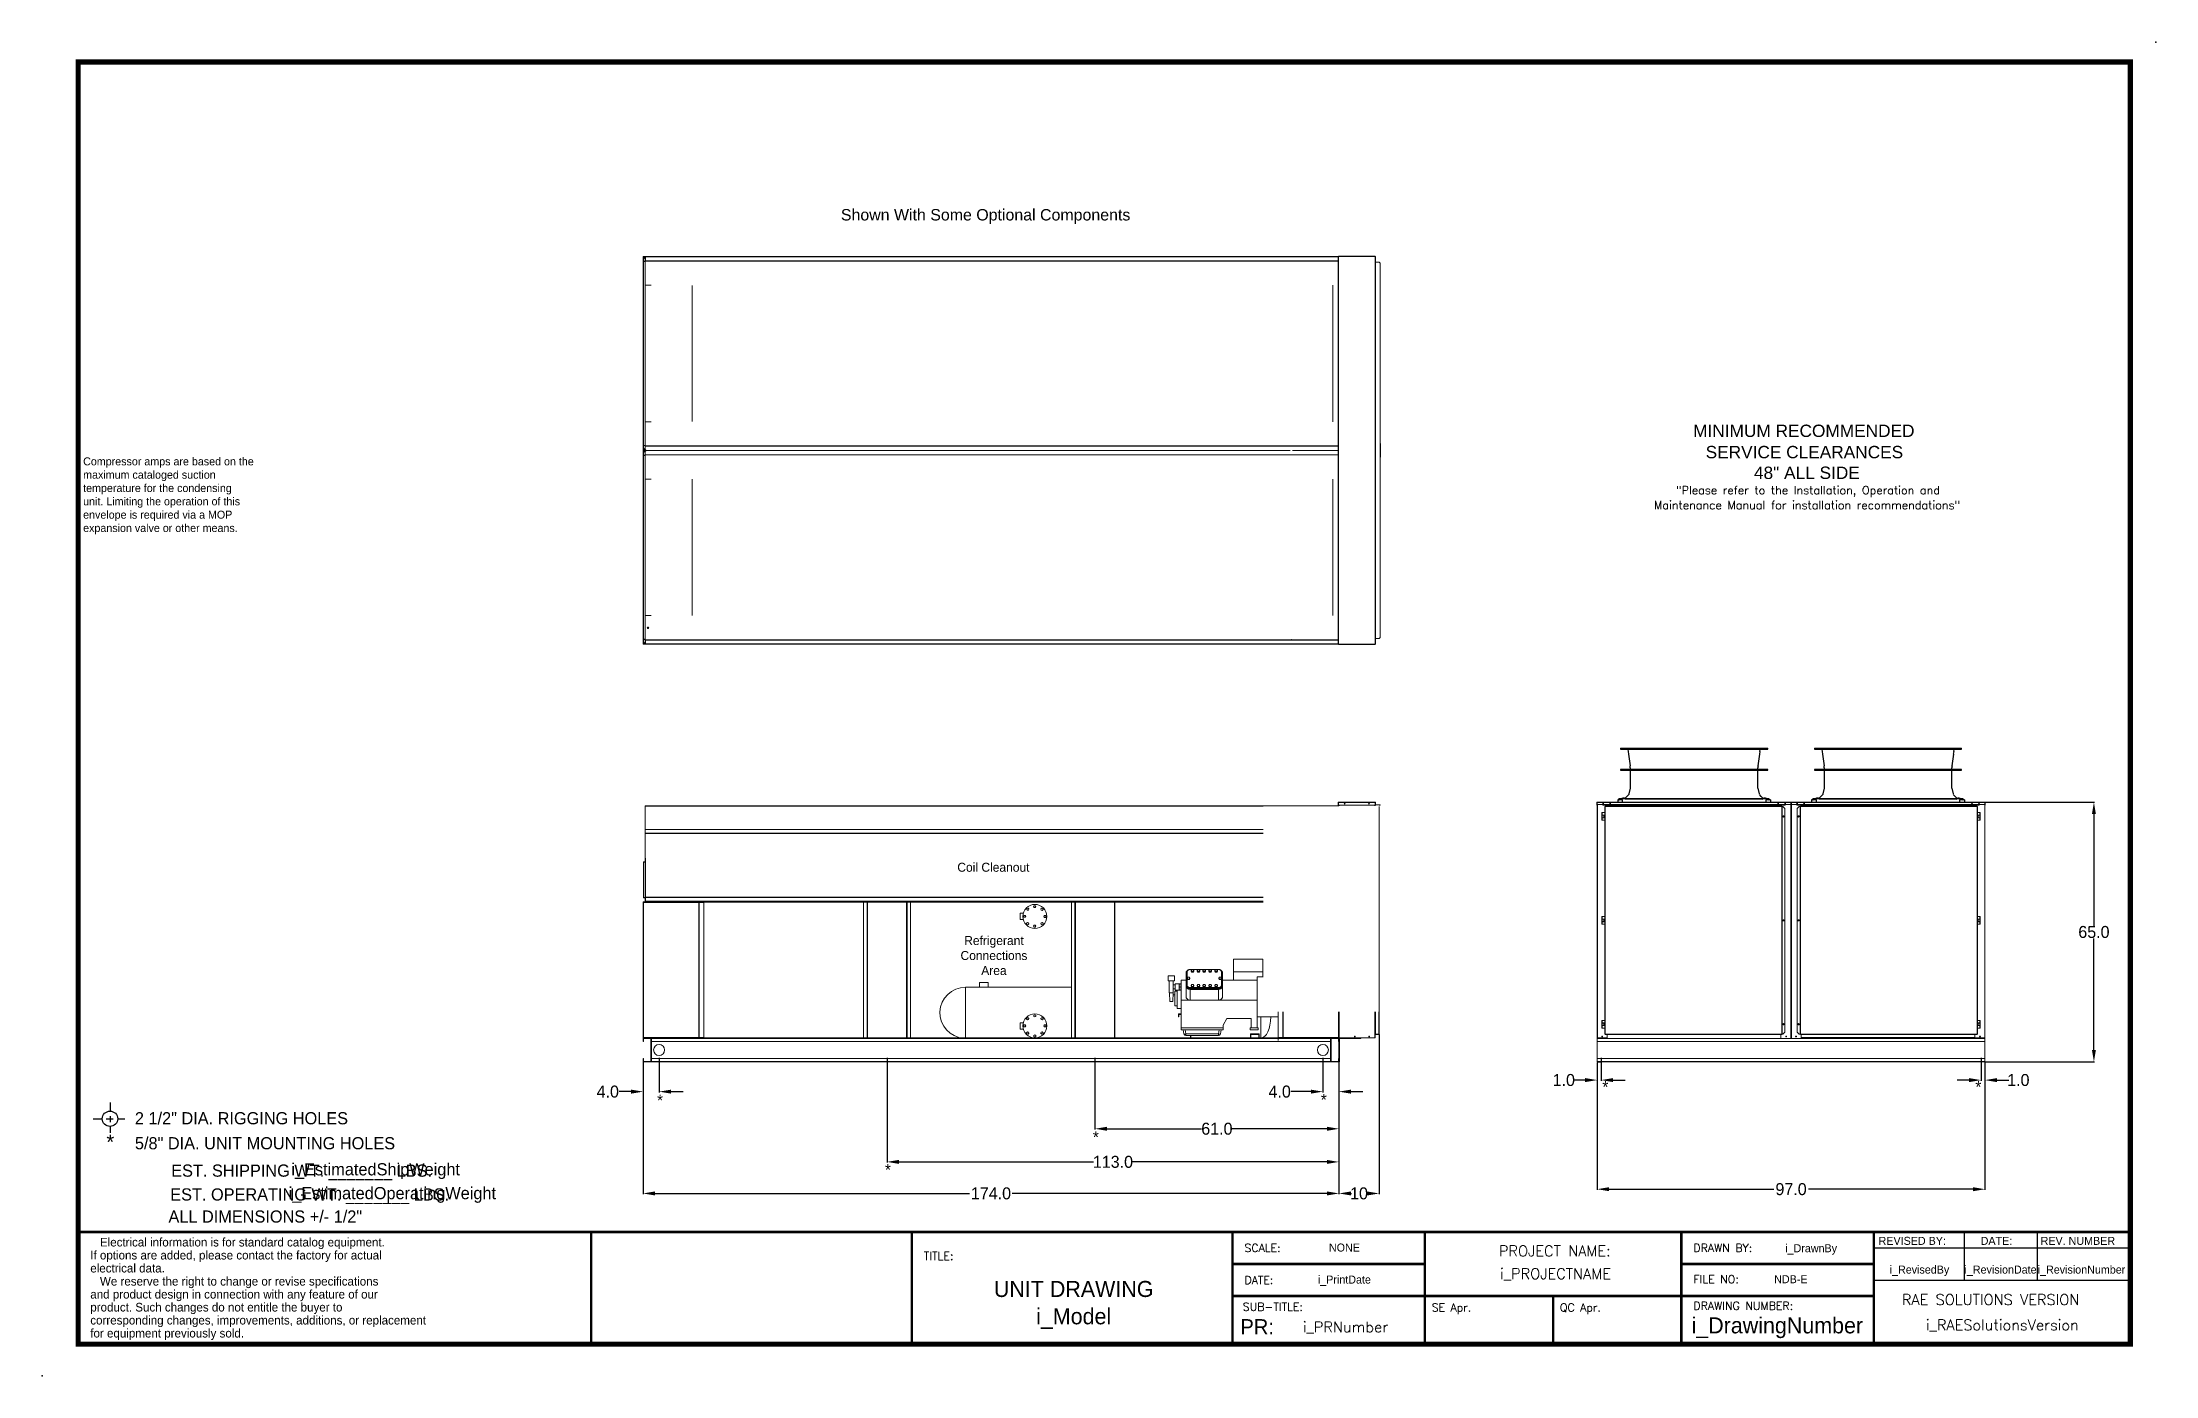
# Model space of a CAD drawing. Header units: inches. Extents: x 3125 to 3654, y -700 to -366.
import ezdxf
from ezdxf.enums import TextEntityAlignment as Align

# ---------------------------------------------------------------- set-up
doc = ezdxf.new("R2010")
doc.units = ezdxf.units.IN
doc.header["$MEASUREMENT"] = 0
doc.header["$PDSIZE"] = -1
doc.layers.add('L160', color=7, linetype='Continuous')
doc.styles.add('dimentions', font='arial.ttf')
doc.styles.add('SIMPLEX', font='SIMPLEX')
doc.dimstyles.get("Standard").update_dxf_attribs({"dimtxt": 3, "dimasz": 3, "dimexe": 0.18, "dimexo": 0.0625, "dimgap": 0.09, "dimtad": 0, "dimtih": 1, "dimtoh": 1, "dimdec": 1, "dimzin": 0, "dimdsep": 46, "dimtxsty": 'Standard', "dimcen": 0.09, "dimadec": 0, "dimazin": 0, "dimtfac": 1, "dimtdec": 1, "dimtofl": 0, "dimtmove": 0, "dimatfit": 3, "dimfxl": 1, "dimtolj": 1, "dimtzin": 0, "dimarcsym": 0})

msp = doc.modelspace()

# ---------------------------------------------------------------- texts
at = {"color": 7, "lineweight": 25}
for s, height, style, p in [('Shown With Some Optional Components', 2.8512, 'dimentions', (3325, -410.98)), ('MINIMUM RECOMMENDED', 3.0888, 'dimentions', (3538.14, -465.15)), ('SERVICE CLEARANCES', 3.0888, 'dimentions', (3541.27, -470.47)), ('48" ALL SIDE ', 3.0888, 'dimentions', (3553.35, -475.65)), ('TITLE:', 2.005, 'SIMPLEX', (3345.75, -671.05)), ('SCALE:', 2.005, 'SIMPLEX', (3425.94, -669.04)), ('DRAWN BY:', 2.005, 'SIMPLEX', (3538.21, -669.04)), ('DATE:', 2.005, 'SIMPLEX', (3425.94, -677.06)), ('FILE NO:', 2.005, 'SIMPLEX', (3538.21, -676.87)), ('SUB-TITLE:', 2.005, 'SIMPLEX', (3425.51, -683.76)), ('DRAWING NUMBER:', 2.0048, 'SIMPLEX', (3538.21, -683.51)), ('RAE SOLUTIONS VERSION', 2.6623, 'SIMPLEX', (3590.34, -682.3)), ('SE Apr.', 2.005, 'SIMPLEX', (3472.75, -683.94)), ('QC Apr.', 2.005, 'SIMPLEX', (3504.83, -683.94))]:
    msp.add_text(s, height=height, dxfattribs=dict(at, style=style)).set_placement(p)
at = {"color": 7, "lineweight": 25, "style": 'SIMPLEX'}
for s, height, p in [('"Please refer to the Installation, Operation and', 2.051, (3566.86, -479.49)), ('Maintenance Manual for installation recommendations"', 2.051, (3566.62, -483.21)), ('PROJECT NAME:', 2.6623, (3503.53, -670.11)), ('i_PROJECTNAME', 2.6623, (3503.73, -675.81)), ('i_PRNumber', 2.662, (3451.21, -689.14)), ('i_RAESolutionsVersion', 2.6623, (3615.46, -688.63))]:
    msp.add_text(s, height=height, dxfattribs=at).set_placement(p, align=Align.CENTER)
at = {"color": 7, "text_generation_flag": 2}
for p in [(3516.95, -629.19), (3610.23, -629.19), (3280.53, -632.57), (3446.52, -632.39), (3389.52, -641.75), (3337.52, -649.92)]:
    msp.add_text('*', height=2.89, dxfattribs=at).set_placement(p)
at = {"color": 7, "lineweight": 25}
for s, height, p in [('2 1/2" DIA. RIGGING HOLES', 3.0472, (3148.45, -637.11)), ('5/8" DIA. UNIT MOUNTING HOLES', 3.0472, (3148.45, -643.36)), ('   Electrical information is for standard catalog equipment.', 2.1639, (3137.29, -667.67)), ('REVISED BY:', 2.0048, (3584.52, -667.26)), ('DATE:', 2.005, (3610.05, -667.26)), ('REV. NUMBER', 2.0048, (3625.04, -667.26)), ('If options are added, please contact the factory for actual', 2.1639, (3137.29, -670.92)), ('electrical data.', 2.1639, (3137.29, -674.17)), ('   We reserve the right to change or revise specifications', 2.1639, (3137.29, -677.45)), ('and product design in connection with any feature of our', 2.1639, (3137.29, -680.7)), ('product. Such changes do not entitle the buyer to', 2.1639, (3137.29, -683.94)), ('corresponding changes, improvements, additions, or replacement ', 2.1639, (3137.29, -687.19)), ('for equipment previously sold.', 2.1639, (3137.29, -690.44))]:
    msp.add_text(s, height=height, dxfattribs=at).set_placement(p)
for s, height, p in [('*', 3.75, (3142.3, -643.41)), ('EST. SHIPPING WT. _______ LBS.', 3.0472, (3190.14, -650.21)), ('i_EstimatedShipWeight', 3.0507, (3208.66, -649.88)), ('EST. OPERATING WT. _______ LBS.', 3.0472, (3192.16, -656.17)), ('i_EstimatedOperatingWeight', 3.0472, (3212.83, -655.84)), ('ALL DIMENSIONS +/- 1/2"', 3.0472, (3181.06, -661.7)), ('NONE', 2.005, (3450.93, -668.94)), ('i_DrawnBy', 2.005, (3567.65, -669.11)), ('UNIT DRAWING', 4.0095, (3383.22, -680.3)), ('i_PrintDate', 2.0048, (3450.93, -676.95)), ('NDB-E', 2.005, (3562.57, -676.86)), ('i_RevisedBy', 2.0048, (3594.74, -674.45)), ('i_RevisionDate', 2.0048, (3615.02, -674.45)), ('i_RevisionNumber', 2.0048, (3635.26, -674.45)), ('i_Model', 4.01, (3383.22, -687.14)), ('i_DrawingNumber', 4.0095, (3559.19, -689.41))]:
    msp.add_text(s, height=height, dxfattribs=at).set_placement(p, align=Align.CENTER)
msp.add_text('PR:', height=3.759, dxfattribs=at).set_placement((3433.3, -689.61), align=Align.RIGHT)
at = {"color": 7, "insert": (3134.76, -470.25), "char_height": 2, "attachment_point": 1}
msp.add_mtext_dynamic_manual_height_columns(' Compressor amps are based on the \\P maximum cataloged suction \\P temperature for the condensing \\P unit. Limiting the operation of this \\P envelope is required via a MOP \\P expansion valve or other means.', width=65.7633, gutter_width=144.43, heights=[29.63], dxfattribs=at)
at = {"color": 7, "char_height": 2.25, "attachment_point": 5}
for s, insert in [('Coil Cleanout', (3363.15, -572.81)), ('Refrigerant\\PConnections\\PArea', (3363.28, -594.89))]:
    msp.add_mtext(s, dxfattribs=dict(at, insert=insert))

# ---------------------------------------------------------------- blocks, each defined once
blk = doc.blocks.new('*D2')
at = {"color": 0, "lineweight": -2}
for p, q in [((3445.54, -622.56), (3445.54, -629.11)), ((3449.54, -621.56), (3449.54, -629.11)), ((3442.54, -628.93), (3437.58, -628.93)), ((3452.54, -628.93), (3455.54, -628.93))]:
    blk.add_line(p, q, dxfattribs=at)
at = {"color": 0}
for points in [[(3442.54, -628.43), (3442.54, -629.43), (3445.54, -628.93)], [(3452.54, -628.43), (3452.54, -629.43), (3449.54, -628.93)]]:
    blk.add_solid(points, dxfattribs=at)
at = {"layer": 'Defpoints', "color": 0}
for p in [(3445.54, -622.5), (3449.54, -621.5), (3449.54, -628.93)]:
    blk.add_point(p, dxfattribs=at)
at = {"color": 0, "insert": (3434.74, -628.93), "char_height": 3, "attachment_point": 5}
blk.add_mtext('\\A1;4.0', dxfattribs=at)
blk = doc.blocks.new('*D3')
at = {"color": 0, "lineweight": -2}
for p, q in [((3459.62, -614.66), (3459.62, -654.58)), ((3449.54, -621.56), (3449.54, -654.58)), ((3452.54, -654.4), (3452.74, -654.4)), ((3456.62, -654.4), (3456.42, -654.4))]:
    blk.add_line(p, q, dxfattribs=at)
at = {"color": 0}
for points in [[(3452.54, -653.9), (3452.54, -654.9), (3449.54, -654.4)], [(3456.62, -653.9), (3456.62, -654.9), (3459.62, -654.4)]]:
    blk.add_solid(points, dxfattribs=at)
at = {"layer": 'Defpoints', "color": 0}
for p in [(3459.62, -614.59), (3449.54, -621.5), (3459.62, -654.4)]:
    blk.add_point(p, dxfattribs=at)
at = {"color": 0, "insert": (3454.58, -654.4), "char_height": 3, "attachment_point": 5}
blk.add_mtext('\\A1;10', dxfattribs=at)
blk = doc.blocks.new('*D4')
at = {"color": 0, "lineweight": -2}
for p, q in [((3275.55, -621.46), (3275.55, -629.11)), ((3279.55, -622.56), (3279.55, -629.11)), ((3272.55, -628.93), (3269.55, -628.93)), ((3282.55, -628.93), (3285.55, -628.93))]:
    blk.add_line(p, q, dxfattribs=at)
at = {"color": 0}
for points in [[(3272.55, -628.43), (3272.55, -629.43), (3275.55, -628.93)], [(3282.55, -628.43), (3282.55, -629.43), (3279.55, -628.93)]]:
    blk.add_solid(points, dxfattribs=at)
at = {"layer": 'Defpoints', "color": 0}
for p in [(3275.55, -621.39), (3279.55, -622.5), (3275.55, -628.93)]:
    blk.add_point(p, dxfattribs=at)
at = {"color": 0, "insert": (3266.71, -628.93), "char_height": 3, "attachment_point": 5}
blk.add_mtext('\\A1;4.0', dxfattribs=at)
blk = doc.blocks.new('*D5')
at = {"color": 0, "lineweight": -2}
for p, q in [((3275.55, -625.35), (3275.55, -654.58)), ((3449.54, -625.4), (3449.54, -654.58)), ((3278.55, -654.4), (3357.2, -654.4)), ((3446.54, -654.4), (3367.88, -654.4))]:
    blk.add_line(p, q, dxfattribs=at)
at = {"color": 0}
for points in [[(3278.55, -653.9), (3278.55, -654.9), (3275.55, -654.4)], [(3446.54, -653.9), (3446.54, -654.9), (3449.54, -654.4)]]:
    blk.add_solid(points, dxfattribs=at)
at = {"layer": 'Defpoints', "color": 0}
for p in [(3275.55, -625.28), (3449.54, -625.34), (3275.55, -654.4)]:
    blk.add_point(p, dxfattribs=at)
at = {"color": 0, "insert": (3362.54, -654.4), "char_height": 3, "attachment_point": 5}
blk.add_mtext('\\A1;174.0', dxfattribs=at)
blk = doc.blocks.new('*D7')
at = {"color": 0, "lineweight": -2}
for p, q in [((3610.13, -622.56), (3610.13, -626.22)), ((3611.13, -621.63), (3611.13, -626.22)), ((3607.13, -626.04), (3604.13, -626.04)), ((3614.13, -626.04), (3617.13, -626.04))]:
    blk.add_line(p, q, dxfattribs=at)
at = {"color": 0}
for points in [[(3607.13, -625.54), (3607.13, -626.54), (3610.13, -626.04)], [(3614.13, -625.54), (3614.13, -626.54), (3611.13, -626.04)]]:
    blk.add_solid(points, dxfattribs=at)
at = {"layer": 'Defpoints', "color": 0}
for p in [(3610.13, -622.5), (3611.13, -621.56), (3611.13, -626.04)]:
    blk.add_point(p, dxfattribs=at)
at = {"color": 0, "insert": (3619.47, -626.04), "char_height": 3, "attachment_point": 5}
blk.add_mtext('\\A1;1.0', dxfattribs=at)
blk = doc.blocks.new('*D9')
at = {"color": 0, "lineweight": -2}
for p, q in [((3514.13, -621.63), (3514.13, -626.22)), ((3515.13, -622.56), (3515.13, -626.22)), ((3511.13, -626.04), (3508.13, -626.04)), ((3518.13, -626.04), (3521.13, -626.04))]:
    blk.add_line(p, q, dxfattribs=at)
at = {"color": 0}
for points in [[(3511.13, -625.54), (3511.13, -626.54), (3514.13, -626.04)], [(3518.13, -625.54), (3518.13, -626.54), (3515.13, -626.04)]]:
    blk.add_solid(points, dxfattribs=at)
at = {"layer": 'Defpoints', "color": 0}
for p in [(3514.13, -621.56), (3515.13, -622.5), (3514.13, -626.04)]:
    blk.add_point(p, dxfattribs=at)
at = {"color": 0, "insert": (3505.79, -626.04), "char_height": 3, "attachment_point": 5}
blk.add_mtext('\\A1;1.0', dxfattribs=at)
blk = doc.blocks.new('*D10')
at = {"color": 0, "lineweight": -2}
for p, q in [((3514.13, -621.69), (3514.13, -653.52)), ((3611.13, -621.56), (3611.13, -653.52)), ((3517.13, -653.34), (3558.29, -653.34)), ((3608.13, -653.34), (3566.97, -653.34))]:
    blk.add_line(p, q, dxfattribs=at)
at = {"color": 0}
for points in [[(3517.13, -652.84), (3517.13, -653.84), (3514.13, -653.34)], [(3608.13, -652.84), (3608.13, -653.84), (3611.13, -653.34)]]:
    blk.add_solid(points, dxfattribs=at)
at = {"layer": 'Defpoints', "color": 0}
for p in [(3514.13, -621.63), (3611.13, -621.5), (3514.13, -653.34)]:
    blk.add_point(p, dxfattribs=at)
at = {"color": 0, "insert": (3562.63, -653.34), "char_height": 3, "attachment_point": 5}
blk.add_mtext('\\A1;97.0', dxfattribs=at)
blk = doc.blocks.new('*D11')
at = {"color": 0, "lineweight": -2}
for p, q in [((3611.19, -556.5), (3638.55, -556.5)), ((3638.37, -559.5), (3638.37, -587.41)), ((3638.37, -618.5), (3638.37, -590.59)), ((3611.19, -621.5), (3638.55, -621.5))]:
    blk.add_line(p, q, dxfattribs=at)
at = {"color": 0}
for points in [[(3637.87, -559.5), (3638.87, -559.5), (3638.37, -556.5)], [(3637.87, -618.5), (3638.87, -618.5), (3638.37, -621.5)]]:
    blk.add_solid(points, dxfattribs=at)
at = {"layer": 'Defpoints', "color": 0}
for p in [(3611.13, -556.5), (3638.37, -556.5), (3611.13, -621.5)]:
    blk.add_point(p, dxfattribs=at)
at = {"color": 0, "insert": (3638.37, -589), "char_height": 3, "attachment_point": 5}
blk.add_mtext('\\A1;65.0', dxfattribs=at)
blk = doc.blocks.new('*D12')
at = {"color": 0, "lineweight": -2}
for p, q in [((3388.54, -622.56), (3388.54, -638.4)), ((3449.54, -621.56), (3449.54, -638.4)), ((3391.54, -638.22), (3415.2, -638.22)), ((3446.54, -638.22), (3422.88, -638.22))]:
    blk.add_line(p, q, dxfattribs=at)
at = {"color": 0}
for points in [[(3391.54, -637.72), (3391.54, -638.72), (3388.54, -638.22)], [(3446.54, -637.72), (3446.54, -638.72), (3449.54, -638.22)]]:
    blk.add_solid(points, dxfattribs=at)
at = {"layer": 'Defpoints', "color": 0}
for p in [(3388.54, -622.5), (3449.54, -621.5), (3388.54, -638.22)]:
    blk.add_point(p, dxfattribs=at)
at = {"color": 0, "insert": (3419.04, -638.22), "char_height": 3, "attachment_point": 5}
blk.add_mtext('\\A1;61.0', dxfattribs=at)
blk = doc.blocks.new('*D13')
at = {"color": 0, "lineweight": -2}
for p, q in [((3336.54, -622.56), (3336.54, -646.69)), ((3449.54, -621.56), (3449.54, -646.69)), ((3339.54, -646.51), (3388.2, -646.51)), ((3446.54, -646.51), (3397.88, -646.51))]:
    blk.add_line(p, q, dxfattribs=at)
at = {"color": 0}
for points in [[(3339.54, -646.01), (3339.54, -647.01), (3336.54, -646.51)], [(3446.54, -646.01), (3446.54, -647.01), (3449.54, -646.51)]]:
    blk.add_solid(points, dxfattribs=at)
at = {"layer": 'Defpoints', "color": 0}
for p in [(3336.54, -622.5), (3449.54, -621.5), (3336.54, -646.51)]:
    blk.add_point(p, dxfattribs=at)
at = {"color": 0, "insert": (3393.04, -646.51), "char_height": 3, "attachment_point": 5}
blk.add_mtext('\\A1;113.0', dxfattribs=at)

# ---------------------------------------------------------------- dimensions: what is measured, and where the dimension line sits
at = {"color": 7}
for base, p1, p2, angle, picture, middle in [((3638.37, -556.5), (3611.13, -621.5), (3611.13, -556.5), 90, '*D11', (3638.37, -589)), ((3275.55, -628.93), (3279.55, -622.5), (3275.55, -621.39), 180, '*D4', (3266.71, -628.93)), ((3336.54, -646.51), (3449.54, -621.5), (3336.54, -622.5), 180, '*D13', (3393.04, -646.51)), ((3388.54, -638.22), (3449.54, -621.5), (3388.54, -622.5), 180, '*D12', (3419.04, -638.22)), ((3514.13, -626.04), (3515.13, -622.5), (3514.13, -621.56), 180, '*D9', (3505.79, -626.04)), ((3611.13, -626.04), (3610.13, -622.5), (3611.13, -621.56), 0, '*D7', (3619.47, -626.04)), ((3275.55, -654.4), (3449.54, -625.34), (3275.55, -625.28), 180, '*D5', (3362.54, -654.4))]:
    dim = msp.add_linear_dim(base=base, p1=p1, p2=p2, angle=angle, dimstyle='Standard', dxfattribs=at)
    dim.commit()
    dim.dimension.update_dxf_attribs({"geometry": picture, "text_midpoint": middle})
dim = msp.add_linear_dim(base=(3459.62, -654.4), p1=(3449.54, -621.5), p2=(3459.62, -614.59), angle=180, text='10', dimstyle='Standard', dxfattribs=at)
dim.commit()
dim.dimension.update_dxf_attribs({"geometry": '*D3', "text_midpoint": (3454.58, -654.4)})
for base, p1, p2, picture, middle in [((3449.54, -628.93), (3445.54, -622.5), (3449.54, -621.5), '*D2', (3434.74, -628.93)), ((3514.13, -653.34), (3611.13, -621.5), (3514.13, -621.63), '*D10', (3562.63, -653.34))]:
    dim = msp.add_linear_dim(base=base, p1=p1, p2=p2, angle=180, dimstyle='Standard', dxfattribs=at)
    dim.commit()
    dim.dimension.update_dxf_attribs({"geometry": picture, "text_midpoint": middle, "dimtype": 160})

# ---------------------------------------------------------------- linework, layer by layer
at = {"color": 7}
for p, q in [((3459.83, -466.82), (3459.83, -470.2)), ((3279.55, -620.5), (3279.55, -622.5)), ((3279.55, -620.5), (3279.55, -622.5)), ((3336.54, -620.5), (3336.54, -622.5)), ((3388.54, -620.5), (3388.54, -622.5)), ((3445.54, -620.5), (3445.54, -622.5)), ((3445.54, -620.5), (3445.54, -622.5)), ((3514.13, -621.5), (3515.13, -621.5)), ((3515.13, -620.5), (3515.13, -622.5)), ((3610.13, -620.5), (3610.13, -622.5)), ((3611.13, -621.5), (3610.13, -621.5))]:
    msp.add_line(p, q, dxfattribs=at)
at = {"color": 7, "linetype": 'Continuous', "lineweight": 25}
for p, q in [((3519.97, -543), (3519.97, -543.22)), ((3519.97, -543), (3525.36, -543)), ((3519.97, -543), (3519.97, -543.22)), ((3519.97, -543), (3525.36, -543)), ((3519.97, -543.22), (3520.62, -543.23)), ((3519.97, -543.22), (3525.36, -543.22)), ((3519.97, -543.22), (3520.62, -543.23)), ((3519.97, -543.22), (3525.36, -543.22)), ((3521.43, -543.24), (3521.67, -543.24)), ((3521.43, -543.24), (3521.67, -543.24)), ((3521.83, -543.37), (3521.89, -543.83)), ((3521.83, -543.37), (3521.89, -543.83)), ((3521.87, -543.83), (3521.96, -544.46)), ((3521.87, -543.83), (3521.96, -544.46)), ((3525.36, -543), (3556.78, -543)), ((3525.36, -543), (3556.78, -543)), ((3525.36, -543.22), (3556.78, -543.22)), ((3525.36, -543.22), (3556.78, -543.22)), ((3554.79, -544.46), (3554.88, -543.83)), ((3554.79, -544.46), (3554.88, -543.83)), ((3554.86, -543.83), (3554.93, -543.37)), ((3554.86, -543.83), (3554.93, -543.37)), ((3555.08, -543.24), (3555.32, -543.24)), ((3555.08, -543.24), (3555.32, -543.24)), ((3556.13, -543.23), (3556.78, -543.22)), ((3556.13, -543.23), (3556.78, -543.22)), ((3556.78, -543.22), (3556.78, -543)), ((3556.78, -543.22), (3556.78, -543)), ((3568.47, -543), (3568.47, -543.22)), ((3568.47, -543), (3573.86, -543)), ((3568.47, -543), (3568.47, -543.22)), ((3568.47, -543), (3573.86, -543)), ((3568.47, -543.22), (3569.12, -543.23)), ((3568.47, -543.22), (3573.86, -543.22)), ((3568.47, -543.22), (3569.12, -543.23)), ((3568.47, -543.22), (3573.86, -543.22)), ((3569.93, -543.24), (3570.17, -543.24)), ((3569.93, -543.24), (3570.17, -543.24)), ((3570.33, -543.37), (3570.39, -543.83)), ((3570.33, -543.37), (3570.39, -543.83)), ((3570.37, -543.83), (3570.46, -544.46)), ((3570.37, -543.83), (3570.46, -544.46)), ((3573.86, -543), (3605.28, -543)), ((3573.86, -543), (3605.28, -543)), ((3573.86, -543.22), (3605.28, -543.22)), ((3573.86, -543.22), (3605.28, -543.22)), ((3603.29, -544.46), (3603.38, -543.83)), ((3603.29, -544.46), (3603.38, -543.83)), ((3603.36, -543.83), (3603.43, -543.37)), ((3603.36, -543.83), (3603.43, -543.37)), ((3603.58, -543.24), (3603.82, -543.24)), ((3603.58, -543.24), (3603.82, -543.24)), ((3604.63, -543.23), (3605.28, -543.22)), ((3604.63, -543.23), (3605.28, -543.22)), ((3605.28, -543.22), (3605.28, -543)), ((3605.28, -543.22), (3605.28, -543)), ((3522.41, -548.3), (3519.97, -548.32)), ((3522.41, -548.3), (3519.97, -548.32)), ((3519.97, -548.32), (3519.97, -548.53)), ((3519.97, -548.32), (3519.97, -548.53)), ((3519.97, -548.53), (3522.41, -548.56)), ((3519.97, -548.53), (3522.41, -548.56)), ((3521.96, -544.46), (3522.38, -547.42)), ((3521.96, -544.46), (3522.38, -547.42)), ((3522.41, -547.96), (3522.41, -548.3)), ((3522.41, -547.96), (3522.41, -548.3)), ((3556.78, -548.32), (3522.41, -548.3)), ((3556.78, -548.32), (3522.41, -548.3)), ((3522.41, -548.56), (3556.78, -548.53)), ((3522.41, -548.56), (3556.78, -548.53)), ((3522.41, -548.56), (3522.41, -553.02)), ((3522.41, -548.56), (3522.41, -553.02)), ((3554.34, -548.3), (3554.34, -547.96)), ((3554.34, -548.3), (3554.34, -547.96)), ((3554.34, -553.02), (3554.34, -548.56)), ((3554.34, -553.02), (3554.34, -548.56)), ((3554.38, -547.42), (3554.8, -544.46)), ((3554.38, -547.42), (3554.8, -544.46)), ((3556.78, -548.53), (3556.78, -548.32)), ((3556.78, -548.53), (3556.78, -548.32)), ((3570.91, -548.3), (3568.47, -548.32)), ((3570.91, -548.3), (3568.47, -548.32)), ((3568.47, -548.32), (3568.47, -548.53)), ((3568.47, -548.32), (3568.47, -548.53)), ((3568.47, -548.53), (3570.91, -548.56)), ((3568.47, -548.53), (3570.91, -548.56)), ((3570.46, -544.46), (3570.88, -547.42)), ((3570.46, -544.46), (3570.88, -547.42)), ((3570.91, -547.96), (3570.91, -548.3)), ((3570.91, -547.96), (3570.91, -548.3)), ((3605.28, -548.32), (3570.91, -548.3)), ((3605.28, -548.32), (3570.91, -548.3)), ((3570.91, -548.56), (3605.28, -548.53)), ((3570.91, -548.56), (3605.28, -548.53)), ((3570.91, -548.56), (3570.91, -553.02)), ((3570.91, -548.56), (3570.91, -553.02)), ((3602.84, -548.3), (3602.84, -547.96)), ((3602.84, -548.3), (3602.84, -547.96)), ((3602.84, -553.02), (3602.84, -548.56)), ((3602.84, -553.02), (3602.84, -548.56)), ((3602.88, -547.42), (3603.3, -544.46)), ((3602.88, -547.42), (3603.3, -544.46)), ((3605.28, -548.53), (3605.28, -548.32)), ((3605.28, -548.53), (3605.28, -548.32)), ((3522.04, -554.62), (3521.58, -555.08)), ((3522.04, -554.62), (3521.58, -555.08)), ((3522.08, -554.45), (3522.04, -554.62)), ((3522.08, -554.45), (3522.04, -554.62)), ((3522.41, -553.02), (3522.08, -554.45)), ((3522.41, -553.02), (3522.08, -554.45)), ((3554.34, -553.02), (3554.68, -554.45)), ((3554.34, -553.02), (3554.68, -554.45)), ((3555.18, -555.08), (3554.71, -554.62)), ((3555.18, -555.08), (3554.71, -554.62)), ((3570.54, -554.62), (3570.08, -555.08)), ((3570.54, -554.62), (3570.08, -555.08)), ((3570.58, -554.45), (3570.54, -554.62)), ((3570.58, -554.45), (3570.54, -554.62)), ((3570.91, -553.02), (3570.58, -554.45)), ((3570.91, -553.02), (3570.58, -554.45)), ((3602.84, -553.02), (3603.18, -554.45)), ((3602.84, -553.02), (3603.18, -554.45)), ((3603.68, -555.08), (3603.21, -554.62)), ((3603.68, -555.08), (3603.21, -554.62)), ((3519.28, -555.91), (3519.28, -556.5)), ((3520.46, -555.91), (3519.28, -555.91)), ((3519.28, -555.91), (3519.28, -556.5)), ((3520.46, -555.91), (3519.28, -555.91)), ((3519.28, -556.5), (3520.46, -556.5)), ((3519.28, -556.5), (3520.46, -556.5)), ((3519.66, -555.68), (3519.57, -555.68)), ((3519.57, -555.68), (3519.57, -555.68)), ((3519.57, -555.68), (3519.58, -555.85)), ((3519.66, -555.68), (3519.57, -555.68)), ((3519.57, -555.68), (3519.57, -555.68)), ((3519.57, -555.68), (3519.58, -555.85)), ((3519.6, -555.85), (3519.59, -555.68)), ((3519.6, -555.85), (3519.59, -555.68)), ((3520.3, -555.67), (3519.66, -555.68)), ((3520.3, -555.67), (3519.66, -555.68)), ((3520.3, -555.6), (3520.3, -555.68)), ((3520.43, -555.6), (3520.3, -555.6)), ((3520.3, -555.6), (3520.3, -555.68)), ((3520.43, -555.6), (3520.3, -555.6)), ((3520.32, -555.68), (3520.31, -555.68)), ((3520.32, -555.68), (3520.31, -555.68)), ((3520.37, -555.68), (3520.32, -555.68)), ((3520.37, -555.68), (3520.32, -555.68)), ((3521.17, -555.6), (3520.43, -555.6)), ((3521.17, -555.6), (3520.43, -555.6)), ((3520.46, -556.5), (3520.46, -555.91)), ((3520.46, -556.5), (3520.46, -555.91)), ((3520.46, -556.5), (3556.29, -556.5)), ((3520.46, -556.5), (3556.29, -556.5)), ((3520.5, -555.56), (3520.5, -555.6)), ((3520.57, -555.56), (3520.5, -555.56)), ((3520.5, -555.56), (3520.5, -555.6)), ((3520.57, -555.56), (3520.5, -555.56)), ((3520.97, -555.56), (3520.57, -555.56)), ((3520.97, -555.56), (3520.57, -555.56)), ((3520.64, -555.48), (3520.64, -555.48)), ((3520.64, -555.48), (3520.64, -555.48)), ((3520.64, -555.48), (3520.64, -555.48)), ((3520.64, -555.48), (3520.64, -555.48)), ((3520.65, -555.48), (3520.65, -555.48)), ((3520.65, -555.48), (3520.66, -555.48)), ((3520.65, -555.48), (3520.65, -555.48)), ((3520.65, -555.48), (3520.66, -555.48)), ((3520.66, -555.48), (3520.66, -555.48)), ((3520.66, -555.48), (3520.66, -555.48)), ((3520.68, -555.48), (3520.68, -555.48)), ((3520.68, -555.48), (3520.68, -555.48)), ((3520.75, -555.48), (3520.75, -555.48)), ((3520.75, -555.48), (3520.75, -555.48)), ((3520.78, -555.48), (3520.78, -555.48)), ((3520.78, -555.48), (3520.78, -555.48)), ((3520.83, -555.48), (3520.83, -555.48)), ((3520.83, -555.48), (3520.83, -555.48)), ((3520.84, -555.48), (3520.84, -555.48)), ((3520.84, -555.48), (3520.84, -555.48)), ((3520.97, -555.57), (3521.26, -555.41)), ((3520.97, -555.57), (3521.26, -555.41)), ((3520.97, -555.6), (3520.97, -555.56)), ((3520.97, -555.6), (3520.97, -555.56)), ((3521.17, -555.68), (3521.17, -555.6)), ((3521.17, -555.68), (3521.17, -555.6)), ((3521.17, -555.64), (3555.59, -555.64)), ((3521.17, -555.64), (3555.59, -555.64)), ((3555.59, -555.67), (3521.17, -555.67)), ((3555.59, -555.67), (3521.17, -555.67)), ((3521.26, -555.41), (3521.59, -555.08)), ((3521.26, -555.41), (3521.59, -555.08)), ((3555.16, -555.08), (3555.5, -555.41)), ((3555.16, -555.08), (3555.5, -555.41)), ((3555.41, -555.91), (3555.41, -555.91)), ((3555.41, -555.91), (3555.41, -555.91)), ((3555.5, -555.41), (3555.79, -555.57)), ((3555.5, -555.41), (3555.79, -555.57)), ((3555.59, -555.6), (3555.59, -555.68)), ((3555.71, -555.6), (3555.59, -555.6)), ((3555.59, -555.6), (3555.59, -555.68)), ((3555.71, -555.6), (3555.59, -555.6)), ((3556.45, -555.6), (3555.71, -555.6)), ((3556.45, -555.6), (3555.71, -555.6)), ((3555.79, -555.56), (3555.78, -555.6)), ((3555.79, -555.56), (3555.78, -555.6)), ((3555.85, -555.56), (3555.79, -555.56)), ((3555.85, -555.56), (3555.79, -555.56)), ((3556.25, -555.56), (3555.85, -555.56)), ((3556.25, -555.56), (3555.85, -555.56)), ((3556.1, -555.48), (3556.1, -555.48)), ((3556.1, -555.48), (3556.1, -555.48)), ((3556.26, -555.6), (3556.25, -555.56)), ((3556.26, -555.6), (3556.25, -555.56)), ((3556.29, -555.91), (3556.29, -556.5)), ((3557.47, -555.91), (3556.29, -555.91)), ((3556.29, -555.91), (3556.29, -556.5)), ((3557.47, -555.91), (3556.29, -555.91)), ((3556.29, -556.5), (3557.47, -556.5)), ((3556.29, -556.5), (3557.47, -556.5)), ((3556.44, -555.68), (3556.39, -555.68)), ((3556.44, -555.68), (3556.39, -555.68)), ((3556.45, -555.68), (3556.44, -555.68)), ((3556.45, -555.68), (3556.44, -555.68)), ((3556.45, -555.68), (3556.45, -555.6)), ((3556.45, -555.68), (3556.45, -555.6)), ((3557.1, -555.68), (3556.45, -555.67)), ((3557.1, -555.68), (3556.45, -555.67)), ((3557.18, -555.68), (3557.1, -555.68)), ((3557.18, -555.68), (3557.1, -555.68)), ((3557.16, -555.85), (3557.16, -555.68)), ((3557.16, -555.85), (3557.16, -555.68)), ((3557.18, -555.85), (3557.18, -555.68)), ((3557.18, -555.85), (3557.18, -555.68)), ((3557.47, -555.91), (3557.47, -556.5)), ((3557.47, -555.91), (3557.47, -556.5)), ((3567.78, -555.91), (3567.78, -556.5)), ((3568.96, -555.91), (3567.78, -555.91)), ((3567.78, -555.91), (3567.78, -556.5)), ((3568.96, -555.91), (3567.78, -555.91)), ((3567.78, -556.5), (3568.96, -556.5)), ((3567.78, -556.5), (3568.96, -556.5)), ((3568.16, -555.68), (3568.07, -555.68)), ((3568.07, -555.68), (3568.07, -555.68)), ((3568.07, -555.68), (3568.08, -555.85)), ((3568.16, -555.68), (3568.07, -555.68)), ((3568.07, -555.68), (3568.07, -555.68)), ((3568.07, -555.68), (3568.08, -555.85)), ((3568.1, -555.85), (3568.09, -555.68)), ((3568.1, -555.85), (3568.09, -555.68)), ((3568.8, -555.67), (3568.16, -555.68)), ((3568.8, -555.67), (3568.16, -555.68)), ((3568.8, -555.6), (3568.8, -555.68)), ((3568.93, -555.6), (3568.8, -555.6)), ((3568.8, -555.6), (3568.8, -555.68)), ((3568.93, -555.6), (3568.8, -555.6)), ((3568.82, -555.68), (3568.81, -555.68)), ((3568.82, -555.68), (3568.81, -555.68)), ((3568.87, -555.68), (3568.82, -555.68)), ((3568.87, -555.68), (3568.82, -555.68)), ((3569.67, -555.6), (3568.93, -555.6)), ((3569.67, -555.6), (3568.93, -555.6)), ((3568.96, -556.5), (3568.96, -555.91)), ((3568.96, -556.5), (3568.96, -555.91)), ((3568.96, -556.5), (3604.79, -556.5)), ((3568.96, -556.5), (3604.79, -556.5)), ((3569, -555.56), (3569, -555.6)), ((3569.07, -555.56), (3569, -555.56)), ((3569, -555.56), (3569, -555.6)), ((3569.07, -555.56), (3569, -555.56)), ((3569.47, -555.56), (3569.07, -555.56)), ((3569.47, -555.56), (3569.07, -555.56)), ((3569.14, -555.48), (3569.14, -555.48)), ((3569.14, -555.48), (3569.14, -555.48)), ((3569.14, -555.48), (3569.14, -555.48)), ((3569.14, -555.48), (3569.14, -555.48)), ((3569.15, -555.48), (3569.15, -555.48)), ((3569.15, -555.48), (3569.16, -555.48)), ((3569.15, -555.48), (3569.15, -555.48)), ((3569.15, -555.48), (3569.16, -555.48)), ((3569.16, -555.48), (3569.16, -555.48)), ((3569.16, -555.48), (3569.16, -555.48)), ((3569.18, -555.48), (3569.18, -555.48)), ((3569.18, -555.48), (3569.18, -555.48)), ((3569.25, -555.48), (3569.25, -555.48)), ((3569.25, -555.48), (3569.25, -555.48)), ((3569.28, -555.48), (3569.28, -555.48)), ((3569.28, -555.48), (3569.28, -555.48)), ((3569.33, -555.48), (3569.33, -555.48)), ((3569.33, -555.48), (3569.33, -555.48)), ((3569.34, -555.48), (3569.34, -555.48)), ((3569.34, -555.48), (3569.34, -555.48)), ((3569.47, -555.57), (3569.76, -555.41)), ((3569.47, -555.57), (3569.76, -555.41)), ((3569.47, -555.6), (3569.47, -555.56)), ((3569.47, -555.6), (3569.47, -555.56)), ((3569.67, -555.68), (3569.67, -555.6)), ((3569.67, -555.68), (3569.67, -555.6)), ((3569.67, -555.64), (3604.09, -555.64)), ((3569.67, -555.64), (3604.09, -555.64)), ((3604.09, -555.67), (3569.67, -555.67)), ((3604.09, -555.67), (3569.67, -555.67)), ((3569.76, -555.41), (3570.09, -555.08)), ((3569.76, -555.41), (3570.09, -555.08)), ((3603.66, -555.08), (3604, -555.41)), ((3603.66, -555.08), (3604, -555.41)), ((3603.91, -555.91), (3603.91, -555.91)), ((3603.91, -555.91), (3603.91, -555.91)), ((3604, -555.41), (3604.29, -555.57)), ((3604, -555.41), (3604.29, -555.57)), ((3604.09, -555.6), (3604.09, -555.68)), ((3604.21, -555.6), (3604.09, -555.6)), ((3604.09, -555.6), (3604.09, -555.68)), ((3604.21, -555.6), (3604.09, -555.6)), ((3604.95, -555.6), (3604.21, -555.6)), ((3604.95, -555.6), (3604.21, -555.6)), ((3604.29, -555.56), (3604.28, -555.6)), ((3604.29, -555.56), (3604.28, -555.6)), ((3604.35, -555.56), (3604.29, -555.56)), ((3604.35, -555.56), (3604.29, -555.56)), ((3604.75, -555.56), (3604.35, -555.56)), ((3604.75, -555.56), (3604.35, -555.56)), ((3604.6, -555.48), (3604.6, -555.48)), ((3604.6, -555.48), (3604.6, -555.48)), ((3604.76, -555.6), (3604.75, -555.56)), ((3604.76, -555.6), (3604.75, -555.56)), ((3604.79, -555.91), (3604.79, -556.5)), ((3605.97, -555.91), (3604.79, -555.91)), ((3604.79, -555.91), (3604.79, -556.5)), ((3605.97, -555.91), (3604.79, -555.91)), ((3604.79, -556.5), (3605.97, -556.5)), ((3604.79, -556.5), (3605.97, -556.5)), ((3604.94, -555.68), (3604.89, -555.68)), ((3604.94, -555.68), (3604.89, -555.68)), ((3604.95, -555.68), (3604.94, -555.68)), ((3604.95, -555.68), (3604.94, -555.68)), ((3604.95, -555.68), (3604.95, -555.6)), ((3604.95, -555.68), (3604.95, -555.6)), ((3605.6, -555.68), (3604.95, -555.67)), ((3605.6, -555.68), (3604.95, -555.67)), ((3605.68, -555.68), (3605.6, -555.68)), ((3605.68, -555.68), (3605.6, -555.68)), ((3605.66, -555.85), (3605.66, -555.68)), ((3605.66, -555.85), (3605.66, -555.68)), ((3605.68, -555.85), (3605.68, -555.68)), ((3605.68, -555.85), (3605.68, -555.68)), ((3605.97, -555.91), (3605.97, -556.5)), ((3605.97, -555.91), (3605.97, -556.5))]:
    msp.add_line(p, q, dxfattribs=at)
at = {"color": 7, "linetype": 'Continuous', "lineweight": 15}
for p, q in [((3514.13, -556.58), (3514.05, -556.58)), ((3514.05, -556.58), (3514.05, -557.25)), ((3514.05, -557.25), (3514.13, -557.25)), ((3562.63, -556.5), (3514.13, -556.5)), ((3514.13, -556.58), (3514.13, -556.5)), ((3562.63, -556.58), (3514.13, -556.58)), ((3514.13, -557.11), (3514.13, -556.58)), ((3514.13, -556.58), (3514.13, -557.25)), ((3515.57, -557.11), (3514.13, -557.11)), ((3514.13, -557.11), (3514.13, -615.5)), ((3514.2, -557.11), (3514.2, -615.5)), ((3515.3, -559.74), (3515.3, -559.11)), ((3515.3, -559.11), (3515.43, -559.11)), ((3515.43, -559.74), (3515.3, -559.74)), ((3515.3, -560.39), (3515.3, -559.76)), ((3515.3, -559.76), (3515.43, -559.76)), ((3515.43, -559.11), (3515.43, -559.74)), ((3515.43, -559.11), (3516.03, -559.11)), ((3515.43, -559.74), (3516.03, -559.74)), ((3515.43, -559.76), (3515.43, -560.39)), ((3515.43, -559.76), (3515.81, -559.76)), ((3515.46, -559.74), (3515.46, -559.76)), ((3515.57, -557.11), (3515.57, -557.15)), ((3515.57, -557.11), (3561.19, -557.11)), ((3515.57, -557.11), (3515.57, -557.11)), ((3561.19, -557.11), (3515.57, -557.11)), ((3515.57, -557.15), (3515.57, -557.23)), ((3515.82, -557.16), (3515.57, -557.15)), ((3515.82, -557.24), (3515.57, -557.23)), ((3515.78, -559.76), (3515.78, -559.74)), ((3515.81, -560.39), (3515.81, -559.76)), ((3515.81, -559.76), (3515.93, -559.76)), ((3515.82, -557.16), (3515.82, -557.24)), ((3515.82, -557.16), (3560.94, -557.16)), ((3515.82, -557.24), (3560.94, -557.24)), ((3515.93, -559.76), (3515.93, -560.39)), ((3516.03, -557.56), (3516.03, -614.59)), ((3516.03, -557.56), (3516.1, -557.56)), ((3516.1, -557.56), (3516.1, -557.48)), ((3516.1, -557.48), (3560.29, -557.48)), ((3516.1, -557.56), (3516.1, -614.59)), ((3516.1, -557.56), (3560.29, -557.56)), ((3516.68, -557.24), (3516.68, -557.48)), ((3560.08, -557.48), (3560.08, -557.24)), ((3560.29, -557.48), (3560.29, -557.56)), ((3560.29, -557.56), (3560.29, -614.59)), ((3560.29, -557.56), (3560.37, -557.56)), ((3560.37, -557.56), (3560.37, -614.59)), ((3560.37, -614.59), (3560.37, -557.56)), ((3560.37, -557.56), (3560.37, -557.56)), ((3560.6, -557.56), (3560.37, -557.56)), ((3560.6, -557.56), (3561.1, -558.06)), ((3561.19, -557.15), (3560.94, -557.16)), ((3560.94, -557.16), (3560.94, -557.24)), ((3561.19, -557.23), (3560.94, -557.24)), ((3561.1, -614.09), (3561.1, -558.06)), ((3561.19, -557.15), (3561.19, -557.11)), ((3561.19, -557.11), (3561.19, -557.11)), ((3562.63, -557.11), (3561.19, -557.11)), ((3561.19, -557.15), (3561.19, -557.23)), ((3562.63, -556.58), (3562.55, -556.58)), ((3562.55, -557.25), (3562.55, -556.58)), ((3562.55, -615.5), (3562.55, -557.11)), ((3562.55, -557.25), (3562.63, -557.25)), ((3562.63, -556.5), (3611.13, -556.5)), ((3562.63, -556.58), (3562.63, -556.5)), ((3562.63, -556.58), (3562.63, -556.5)), ((3562.63, -556.58), (3611.13, -556.58)), ((3562.63, -557.11), (3562.63, -556.58)), ((3562.63, -557.25), (3562.63, -556.58)), ((3562.63, -557.11), (3562.63, -556.58)), ((3562.63, -557.25), (3562.63, -556.58)), ((3562.63, -556.58), (3562.7, -556.58)), ((3562.63, -557.11), (3564.07, -557.11)), ((3562.63, -557.11), (3562.63, -615.5)), ((3562.63, -557.11), (3562.63, -615.5)), ((3562.7, -557.25), (3562.63, -557.25)), ((3562.7, -557.25), (3562.7, -556.58)), ((3562.7, -615.5), (3562.7, -557.11)), ((3609.69, -557.11), (3564.07, -557.11)), ((3564.07, -557.15), (3564.07, -557.11)), ((3564.07, -557.11), (3609.69, -557.11)), ((3564.07, -557.11), (3564.07, -557.11)), ((3564.07, -557.15), (3564.32, -557.16)), ((3564.07, -557.15), (3564.07, -557.23)), ((3564.07, -557.23), (3564.32, -557.24)), ((3564.65, -557.56), (3564.15, -558.06)), ((3564.15, -614.09), (3564.15, -558.06)), ((3609.44, -557.16), (3564.32, -557.16)), ((3564.32, -557.16), (3564.32, -557.24)), ((3609.44, -557.24), (3564.32, -557.24)), ((3564.65, -557.56), (3564.89, -557.56)), ((3564.97, -557.56), (3564.89, -557.56)), ((3564.89, -557.56), (3564.89, -614.59)), ((3564.89, -614.59), (3564.89, -557.56)), ((3564.89, -557.56), (3564.89, -557.56)), ((3609.15, -557.48), (3564.97, -557.48)), ((3564.97, -557.48), (3564.97, -557.56)), ((3609.15, -557.56), (3564.97, -557.56)), ((3564.97, -557.56), (3564.97, -614.59)), ((3565.18, -557.48), (3565.18, -557.24)), ((3608.58, -557.24), (3608.58, -557.48)), ((3609.15, -557.56), (3609.15, -557.48)), ((3609.15, -557.56), (3609.15, -614.59)), ((3609.23, -557.56), (3609.15, -557.56)), ((3609.23, -557.56), (3609.23, -614.59)), ((3609.83, -559.11), (3609.23, -559.11)), ((3609.83, -559.74), (3609.23, -559.74)), ((3609.32, -559.76), (3609.32, -560.39)), ((3609.45, -559.76), (3609.32, -559.76)), ((3609.44, -557.16), (3609.69, -557.15)), ((3609.44, -557.16), (3609.44, -557.24)), ((3609.44, -557.24), (3609.69, -557.23)), ((3609.45, -560.39), (3609.45, -559.76)), ((3609.83, -559.76), (3609.45, -559.76)), ((3609.48, -559.76), (3609.48, -559.74)), ((3609.69, -557.11), (3609.69, -557.15)), ((3609.69, -557.11), (3609.69, -557.11)), ((3609.69, -557.11), (3611.13, -557.11)), ((3609.69, -557.15), (3609.69, -557.23)), ((3609.8, -559.74), (3609.8, -559.76)), ((3609.83, -559.11), (3609.83, -559.74)), ((3609.95, -559.11), (3609.83, -559.11)), ((3609.83, -559.74), (3609.95, -559.74)), ((3609.83, -559.76), (3609.83, -560.39)), ((3609.95, -559.76), (3609.83, -559.76)), ((3609.95, -559.74), (3609.95, -559.11)), ((3609.95, -560.39), (3609.95, -559.76)), ((3611.05, -557.11), (3611.05, -615.5)), ((3611.13, -556.58), (3611.13, -556.5)), ((3611.13, -557.11), (3611.13, -556.58)), ((3611.13, -556.58), (3611.2, -556.58)), ((3611.13, -556.58), (3611.13, -557.25)), ((3611.13, -557.11), (3611.13, -615.5)), ((3611.2, -557.25), (3611.13, -557.25)), ((3611.2, -556.58), (3611.2, -557.25)), ((3515.43, -560.39), (3515.3, -560.39)), ((3515.3, -561.04), (3515.3, -560.41)), ((3515.3, -560.41), (3515.43, -560.41)), ((3515.43, -561.04), (3515.3, -561.04)), ((3515.81, -560.39), (3515.43, -560.39)), ((3515.43, -560.41), (3515.43, -561.04)), ((3515.43, -560.41), (3516.03, -560.41)), ((3515.43, -561.04), (3516.03, -561.04)), ((3515.46, -560.39), (3515.46, -560.41)), ((3515.78, -560.41), (3515.78, -560.39)), ((3515.93, -560.39), (3515.81, -560.39)), ((3609.83, -560.41), (3609.23, -560.41)), ((3609.83, -561.04), (3609.23, -561.04)), ((3609.32, -560.39), (3609.45, -560.39)), ((3609.45, -560.39), (3609.83, -560.39)), ((3609.48, -560.41), (3609.48, -560.39)), ((3609.8, -560.39), (3609.8, -560.41)), ((3609.83, -560.39), (3609.95, -560.39)), ((3609.83, -560.41), (3609.83, -561.04)), ((3609.95, -560.41), (3609.83, -560.41)), ((3609.83, -561.04), (3609.95, -561.04)), ((3609.95, -561.04), (3609.95, -560.41)), ((3369.84, -584.3), (3369.84, -585.87)), ((3370.61, -584.3), (3369.84, -584.3)), ((3369.84, -585.87), (3370.61, -585.87)), ((3515.3, -585.74), (3515.3, -585.11)), ((3515.3, -585.11), (3515.43, -585.11)), ((3515.43, -585.74), (3515.3, -585.74)), ((3515.3, -586.39), (3515.3, -585.76)), ((3515.3, -585.76), (3515.43, -585.76)), ((3515.43, -586.39), (3515.3, -586.39)), ((3515.3, -587.04), (3515.3, -586.41)), ((3515.3, -586.41), (3515.43, -586.41)), ((3515.43, -585.11), (3515.43, -585.74)), ((3515.43, -585.11), (3516.03, -585.11)), ((3515.43, -585.74), (3516.03, -585.74)), ((3515.43, -585.76), (3515.43, -586.39)), ((3515.43, -585.76), (3515.81, -585.76)), ((3515.81, -586.39), (3515.43, -586.39)), ((3515.43, -586.41), (3515.43, -587.04)), ((3515.43, -586.41), (3516.03, -586.41)), ((3515.46, -585.74), (3515.46, -585.76)), ((3515.46, -586.39), (3515.46, -586.41)), ((3515.78, -585.76), (3515.78, -585.74)), ((3515.78, -586.41), (3515.78, -586.39)), ((3515.81, -586.39), (3515.81, -585.76)), ((3515.81, -585.76), (3515.93, -585.76)), ((3515.93, -586.39), (3515.81, -586.39)), ((3515.93, -585.76), (3515.93, -586.39)), ((3609.83, -585.11), (3609.23, -585.11)), ((3609.83, -585.74), (3609.23, -585.74)), ((3609.83, -586.41), (3609.23, -586.41)), ((3609.32, -585.76), (3609.32, -586.39)), ((3609.45, -585.76), (3609.32, -585.76)), ((3609.32, -586.39), (3609.45, -586.39)), ((3609.45, -586.39), (3609.45, -585.76)), ((3609.83, -585.76), (3609.45, -585.76)), ((3609.45, -586.39), (3609.83, -586.39)), ((3609.48, -585.76), (3609.48, -585.74)), ((3609.48, -586.41), (3609.48, -586.39)), ((3609.8, -585.74), (3609.8, -585.76)), ((3609.8, -586.39), (3609.8, -586.41)), ((3609.83, -585.11), (3609.83, -585.74)), ((3609.95, -585.11), (3609.83, -585.11)), ((3609.83, -585.74), (3609.95, -585.74)), ((3609.83, -585.76), (3609.83, -586.39)), ((3609.95, -585.76), (3609.83, -585.76)), ((3609.83, -586.39), (3609.95, -586.39)), ((3609.83, -586.41), (3609.83, -587.04)), ((3609.95, -586.41), (3609.83, -586.41)), ((3609.95, -585.74), (3609.95, -585.11)), ((3609.95, -586.39), (3609.95, -585.76)), ((3609.95, -587.04), (3609.95, -586.41)), ((3515.43, -587.04), (3515.3, -587.04)), ((3515.43, -587.04), (3516.03, -587.04)), ((3609.83, -587.04), (3609.23, -587.04)), ((3609.83, -587.04), (3609.95, -587.04)), ((3369.84, -611.7), (3369.84, -613.27)), ((3370.61, -611.7), (3369.84, -611.7)), ((3515.3, -611.74), (3515.3, -611.11)), ((3515.3, -611.11), (3515.43, -611.11)), ((3515.43, -611.74), (3515.3, -611.74)), ((3515.3, -612.39), (3515.3, -611.76)), ((3515.3, -611.76), (3515.43, -611.76)), ((3515.43, -612.39), (3515.3, -612.39)), ((3515.3, -613.04), (3515.3, -612.41)), ((3515.3, -612.41), (3515.43, -612.41)), ((3515.43, -613.04), (3515.3, -613.04)), ((3515.43, -611.11), (3515.43, -611.74)), ((3515.43, -611.11), (3516.03, -611.11)), ((3515.43, -611.74), (3516.03, -611.74)), ((3515.43, -611.76), (3515.43, -612.39)), ((3515.43, -611.76), (3515.81, -611.76)), ((3515.81, -612.39), (3515.43, -612.39)), ((3515.43, -612.41), (3515.43, -613.04)), ((3515.43, -612.41), (3516.03, -612.41)), ((3515.43, -613.04), (3516.03, -613.04)), ((3515.46, -611.74), (3515.46, -611.76)), ((3515.46, -612.39), (3515.46, -612.41)), ((3515.78, -611.76), (3515.78, -611.74)), ((3515.78, -612.41), (3515.78, -612.39)), ((3515.81, -612.39), (3515.81, -611.76)), ((3515.81, -611.76), (3515.93, -611.76)), ((3515.93, -612.39), (3515.81, -612.39)), ((3515.93, -611.76), (3515.93, -612.39)), ((3609.83, -611.11), (3609.23, -611.11)), ((3609.83, -611.74), (3609.23, -611.74)), ((3609.83, -612.41), (3609.23, -612.41)), ((3609.83, -613.04), (3609.23, -613.04)), ((3609.32, -611.76), (3609.32, -612.39)), ((3609.45, -611.76), (3609.32, -611.76)), ((3609.32, -612.39), (3609.45, -612.39)), ((3609.45, -612.39), (3609.45, -611.76)), ((3609.83, -611.76), (3609.45, -611.76)), ((3609.45, -612.39), (3609.83, -612.39)), ((3609.48, -611.76), (3609.48, -611.74)), ((3609.48, -612.41), (3609.48, -612.39)), ((3609.8, -611.74), (3609.8, -611.76)), ((3609.8, -612.39), (3609.8, -612.41)), ((3609.83, -611.11), (3609.83, -611.74)), ((3609.95, -611.11), (3609.83, -611.11)), ((3609.83, -611.74), (3609.95, -611.74)), ((3609.83, -611.76), (3609.83, -612.39)), ((3609.95, -611.76), (3609.83, -611.76)), ((3609.83, -612.39), (3609.95, -612.39)), ((3609.83, -612.41), (3609.83, -613.04)), ((3609.95, -612.41), (3609.83, -612.41)), ((3609.83, -613.04), (3609.95, -613.04)), ((3609.95, -611.74), (3609.95, -611.11)), ((3609.95, -612.39), (3609.95, -611.76)), ((3609.95, -613.04), (3609.95, -612.41)), ((3369.84, -613.27), (3370.61, -613.27)), ((3514.2, -615.5), (3514.13, -615.5)), ((3514.13, -615.5), (3514.13, -615.61)), ((3514.13, -615.61), (3611.13, -615.61)), ((3514.13, -615.61), (3514.13, -616.38)), ((3524.13, -615.61), (3514.13, -615.61)), ((3514.13, -616.38), (3611.13, -616.38)), ((3514.13, -620.63), (3514.13, -616.38)), ((3516.68, -615.5), (3514.2, -615.5)), ((3516.03, -614.59), (3516.1, -614.59)), ((3516.1, -614.59), (3560.29, -614.59)), ((3516.1, -614.67), (3516.1, -614.59)), ((3560.29, -614.67), (3516.1, -614.67)), ((3516.68, -614.67), (3516.68, -615.5)), ((3560.08, -615.5), (3560.08, -614.67)), ((3560.29, -614.59), (3560.37, -614.59)), ((3560.29, -614.59), (3560.29, -614.67)), ((3560.37, -614.59), (3560.37, -614.59)), ((3560.37, -614.59), (3560.6, -614.59)), ((3561.1, -614.09), (3560.6, -614.59)), ((3564.15, -614.09), (3564.65, -614.59)), ((3564.89, -614.59), (3564.65, -614.59)), ((3564.97, -614.59), (3564.89, -614.59)), ((3564.89, -614.59), (3564.89, -614.59)), ((3609.15, -614.59), (3564.97, -614.59)), ((3564.97, -614.59), (3564.97, -614.67)), ((3564.97, -614.67), (3609.15, -614.67)), ((3565.18, -615.5), (3565.18, -614.67)), ((3565.18, -615.42), (3608.58, -615.42)), ((3565.18, -615.5), (3608.58, -615.5)), ((3608.58, -614.67), (3608.58, -615.5)), ((3608.58, -615.5), (3611.05, -615.5)), ((3609.23, -614.59), (3609.15, -614.59)), ((3609.15, -614.67), (3609.15, -614.59)), ((3611.05, -615.5), (3611.13, -615.5)), ((3611.13, -615.5), (3611.13, -615.61)), ((3611.13, -615.61), (3611.13, -616.38)), ((3611.13, -620.63), (3611.13, -616.38)), ((3514.13, -620.63), (3611.13, -620.63)), ((3514.13, -620.63), (3514.13, -621.39)), ((3514.13, -621.39), (3611.13, -621.39)), ((3514.13, -621.39), (3514.13, -621.5)), ((3514.13, -621.5), (3611.13, -621.5)), ((3611.13, -620.63), (3611.13, -621.39)), ((3611.13, -621.39), (3611.13, -621.5))]:
    msp.add_line(p, q, dxfattribs=at)
at = {"color": 7, "lineweight": 25}
for p, q in [((3142.22, -631.61), (3142.22, -633.63)), ((3138.03, -635.71), (3140.08, -635.71)), ((3141.26, -635.71), (3142.99, -635.71)), ((3142.22, -635.05), (3142.22, -636.58)), ((3142.22, -637.67), (3142.22, -639.27)), ((3144.18, -635.71), (3145.93, -635.71)), ((3262.56, -692.1), (3262.56, -664.03)), ((3342.75, -692.1), (3342.75, -664.03)), ((3422.94, -664.03), (3583.32, -664.03)), ((3422.94, -692.1), (3422.94, -664.03)), ((3471.05, -664.03), (3471.05, -692.1)), ((3535.2, -664.03), (3535.2, -680.07)), ((3583.32, -664.03), (3583.32, -692.1)), ((3583.32, -664.03), (3647.47, -664.03)), ((3583.32, -664.03), (3583.32, -668.04)), ((3605.95, -664.03), (3605.95, -676.06)), ((3624.18, -664.03), (3624.18, -676.06)), ((3583.32, -668.04), (3647.47, -668.04)), ((3471.05, -672.05), (3422.94, -672.05)), ((3535.2, -672.05), (3583.32, -672.05)), ((3535.2, -680.07), (3535.2, -672.05)), ((3583.32, -676.06), (3647.47, -676.06)), ((3583.32, -680.07), (3422.94, -680.07)), ((3503.13, -680.07), (3503.13, -692.1)), ((3535.2, -680.07), (3535.2, -692.1))]:
    msp.add_line(p, q, dxfattribs=at)
for points, const_width in [([(3134.25, -692.1), (3647.47, -692.1), (3647.47, -371.34), (3134.25, -371.34), (3134.25, -692.1)], 1.28), ([(3263.31, -664.03), (3134.25, -664.03)], 0.642), ([(3647.47, -664.03), (3262.56, -664.03), (3262.56, -692.1)], 0.642), ([(3342.75, -664.03), (3342.75, -692.1)], 0.642), ([(3422.94, -664.03), (3422.94, -692.1)], 0.642), ([(3471.05, -664.03), (3471.05, -692.1)], 0.642), ([(3535.2, -664.03), (3535.2, -692.1)], 0.642), ([(3583.32, -692.1), (3583.32, -664.03), (3647.47, -664.03)], 0.642), ([(3471.05, -672.05), (3422.94, -672.05)], 0.642), ([(3583.32, -672.05), (3535.2, -672.05), (3535.2, -692.1)], 0.642), ([(3583.32, -680.07), (3422.94, -680.07)], 0.642), ([(3503.13, -680.07), (3503.13, -692.1)], 0.642)]:
    msp.add_lwpolyline(points, dxfattribs=dict(at, const_width=const_width))
at = {"color": 7, "linetype": 'Continuous', "lineweight": 15}
for points in [[(3371.27, -585.08), (3371.13, -584.84), (3370.85, -584.84), (3370.71, -585.08), (3370.85, -585.32), (3371.13, -585.32)], [(3371.93, -586.67), (3371.65, -586.6), (3371.46, -586.79), (3371.53, -587.06), (3371.8, -587.14), (3372, -586.94)], [(3371.93, -583.5), (3372.01, -583.22), (3371.81, -583.03), (3371.54, -583.1), (3371.47, -583.37), (3371.66, -583.57)], [(3373.21, -582.65), (3373.35, -582.89), (3373.63, -582.89), (3373.77, -582.65), (3373.63, -582.41), (3373.35, -582.41)], [(3375.11, -583.5), (3375.38, -583.58), (3375.58, -583.38), (3375.5, -583.11), (3375.23, -583.04), (3375.03, -583.23)], [(3375.1, -586.68), (3375.03, -586.95), (3375.22, -587.15), (3375.49, -587.07), (3375.57, -586.8), (3375.37, -586.6)], [(3375.76, -585.09), (3375.9, -585.33), (3376.18, -585.33), (3376.32, -585.09), (3376.18, -584.85), (3375.9, -584.85)], [(3373.21, -587.52), (3373.35, -587.28), (3373.63, -587.28), (3373.77, -587.52), (3373.63, -587.77), (3373.35, -587.77)], [(3371.27, -612.48), (3371.13, -612.24), (3370.85, -612.24), (3370.71, -612.48), (3370.85, -612.72), (3371.13, -612.72)], [(3371.93, -610.9), (3371.65, -610.98), (3371.46, -610.78), (3371.53, -610.51), (3371.8, -610.43), (3372, -610.63)], [(3371.93, -610.89), (3372.01, -610.62), (3371.81, -610.43), (3371.54, -610.5), (3371.47, -610.77), (3371.66, -610.97)], [(3373.51, -610.24), (3373.27, -610.1), (3373.27, -609.82), (3373.51, -609.68), (3373.75, -609.82), (3373.75, -610.1)], [(3375.1, -610.89), (3375.03, -610.62), (3375.22, -610.43), (3375.49, -610.5), (3375.57, -610.77), (3375.37, -610.97)], [(3375.11, -610.9), (3375.38, -610.98), (3375.58, -610.78), (3375.5, -610.51), (3375.23, -610.43), (3375.03, -610.63)], [(3375.76, -612.49), (3375.9, -612.73), (3376.18, -612.73), (3376.32, -612.49), (3376.18, -612.25), (3375.9, -612.25)], [(3371.93, -614.07), (3371.65, -614), (3371.46, -614.19), (3371.53, -614.46), (3371.8, -614.54), (3372, -614.34)], [(3371.93, -614.08), (3372.01, -614.35), (3371.81, -614.54), (3371.54, -614.47), (3371.47, -614.2), (3371.66, -614)], [(3373.52, -614.73), (3373.76, -614.87), (3373.76, -615.15), (3373.52, -615.29), (3373.28, -615.15), (3373.28, -614.87)], [(3375.11, -614.07), (3375.38, -614), (3375.58, -614.19), (3375.5, -614.46), (3375.23, -614.54), (3375.03, -614.34)], [(3375.1, -614.08), (3375.03, -614.35), (3375.22, -614.54), (3375.49, -614.47), (3375.57, -614.2), (3375.37, -614)]]:
    msp.add_lwpolyline(points, close=True, dxfattribs=at)
for centre, radius in [((3515.63, -556.88), 0.0995), ((3517.38, -556.88), 0.0995), ((3559.38, -556.88), 0.0995), ((3560.74, -560.08), 0.156), ((3561.13, -556.88), 0.0995), ((3564.13, -556.88), 0.0995), ((3564.52, -560.08), 0.156), ((3565.88, -556.88), 0.0995), ((3607.88, -556.88), 0.0995), ((3609.63, -556.88), 0.0995), ((3373.52, -585.09), 3), ((3560.74, -586.08), 0.156), ((3564.52, -586.08), 0.156), ((3373.52, -612.49), 3), ((3373.52, -612.49), 3), ((3560.74, -612.08), 0.156), ((3564.52, -612.08), 0.156), ((3515.38, -615.13), 0.0995), ((3561.38, -615.13), 0.0995), ((3563.88, -615.13), 0.0995), ((3609.88, -615.13), 0.0995)]:
    msp.add_circle(centre, radius, dxfattribs=at)
at = {"color": 7, "lineweight": 25}
msp.add_circle((3142.22, -635.71), 1.92, dxfattribs=at)
at = {"color": 7, "linetype": 'Continuous', "lineweight": 25}
for centre, radius, start, end in [((3518.48, -547.96), 3.94, 0, 8.0002), ((3518.48, -547.96), 3.94, 0, 8.0002), ((3558.28, -547.96), 3.94, 171.9998, 180), ((3558.28, -547.96), 3.94, 171.9998, 180), ((3566.98, -547.96), 3.94, 0, 8.0002), ((3566.98, -547.96), 3.94, 0, 8.0002), ((3606.78, -547.96), 3.94, 171.9998, 180), ((3606.78, -547.96), 3.94, 171.9998, 180), ((3519.64, -555.85), 0.0591, 181, 270), ((3519.64, -555.85), 0.0591, 181, 270), ((3556.02, -555.78), 0.316, 111.9844, 137.4745), ((3556.02, -555.78), 0.316, 111.9844, 137.4745), ((3556.02, -555.78), 0.316, 42.5255, 68.0514), ((3556.02, -555.78), 0.316, 42.5255, 68.0514), ((3568.14, -555.85), 0.0591, 181, 270), ((3568.14, -555.85), 0.0591, 181, 270), ((3604.52, -555.78), 0.316, 111.9844, 137.4745), ((3604.52, -555.78), 0.316, 111.9844, 137.4745), ((3604.52, -555.78), 0.316, 42.5255, 68.0514), ((3604.52, -555.78), 0.316, 42.5255, 68.0514)]:
    msp.add_arc(centre, radius, start, end, dxfattribs=at)
at = {"color": 7, "linetype": 'Continuous', "lineweight": 15}
for centre, radius, start, end in [((3514.13, -556.58), 0.0757, 90, 180), ((3514.13, -556.58), 0.001, 90, 180), ((3562.63, -556.58), 0.0757, 90, 180), ((3562.63, -556.58), 0.0757, 0, 90), ((3562.63, -556.58), 0.001, 90, 180), ((3562.63, -556.58), 0.001, 0, 90), ((3611.13, -556.58), 0.0757, 0, 90), ((3611.13, -556.58), 0.001, 0, 90)]:
    msp.add_arc(centre, radius, start, end, dxfattribs=at)
at = {"color": 7, "linetype": 'Continuous', "lineweight": 25}
for points, knots in [([(3520.62, -543.23), (3520.62, -543.23), (3520.63, -543.23), (3520.66, -543.23), (3520.71, -543.23), (3520.78, -543.23), (3520.87, -543.23), (3520.98, -543.23), (3521.11, -543.23), (3521.24, -543.24), (3521.35, -543.24), (3521.42, -543.24), (3521.43, -543.24)], [0, 0, 0, 0, 0.085907, 0.192945, 0.303087, 0.410126, 0.520268, 0.62731, 0.737455, 0.844501, 0.954651, 1, 1, 1, 1]), ([(3520.62, -543.23), (3520.62, -543.23), (3520.63, -543.23), (3520.66, -543.23), (3520.71, -543.23), (3520.78, -543.23), (3520.87, -543.23), (3520.98, -543.23), (3521.11, -543.23), (3521.24, -543.24), (3521.35, -543.24), (3521.42, -543.24), (3521.43, -543.24)], [0, 0, 0, 0, 0.085907, 0.192945, 0.303087, 0.410126, 0.520268, 0.62731, 0.737455, 0.844501, 0.954651, 1, 1, 1, 1]), ([(3520.77, -543.23), (3520.78, -543.23), (3520.81, -543.23), (3520.88, -543.23), (3520.96, -543.23), (3521.05, -543.23), (3521.13, -543.23), (3521.2, -543.23), (3521.24, -543.23), (3521.26, -543.23), (3521.25, -543.23), (3521.23, -543.23), (3521.2, -543.23), (3521.13, -543.23), (3521.05, -543.23), (3520.96, -543.23), (3520.87, -543.23), (3520.81, -543.23), (3520.76, -543.23), (3520.74, -543.23), (3520.75, -543.23), (3520.76, -543.23), (3520.77, -543.23)], [0, 0, 0, 0, 0.053684, 0.107369, 0.161054, 0.214742, 0.268431, 0.32212, 0.375808, 0.429494, 0.483179, 0.5, 0.553684, 0.607368, 0.661054, 0.714742, 0.768431, 0.82212, 0.875808, 0.929494, 0.983178, 1, 1, 1, 1]), ([(3520.77, -543.23), (3520.78, -543.23), (3520.81, -543.23), (3520.88, -543.23), (3520.96, -543.23), (3521.05, -543.23), (3521.13, -543.23), (3521.2, -543.23), (3521.24, -543.23), (3521.26, -543.23), (3521.25, -543.23), (3521.23, -543.23), (3521.2, -543.23), (3521.13, -543.23), (3521.05, -543.23), (3520.96, -543.23), (3520.87, -543.23), (3520.81, -543.23), (3520.76, -543.23), (3520.74, -543.23), (3520.75, -543.23), (3520.76, -543.23), (3520.77, -543.23)], [0, 0, 0, 0, 0.053684, 0.107369, 0.161054, 0.214742, 0.268431, 0.32212, 0.375808, 0.429494, 0.483179, 0.5, 0.553684, 0.607368, 0.661054, 0.714742, 0.768431, 0.82212, 0.875808, 0.929494, 0.983178, 1, 1, 1, 1]), ([(3521.83, -543.37), (3521.82, -543.36), (3521.82, -543.32), (3521.78, -543.28), (3521.74, -543.25), (3521.7, -543.24), (3521.68, -543.24), (3521.67, -543.24)], [0, 0, 0, 0, 0.236553, 0.473094, 0.709954, 0.947343, 1, 1, 1, 1]), ([(3521.83, -543.37), (3521.82, -543.36), (3521.82, -543.32), (3521.78, -543.28), (3521.74, -543.25), (3521.7, -543.24), (3521.68, -543.24), (3521.67, -543.24)], [0, 0, 0, 0, 0.236553, 0.473094, 0.709954, 0.947343, 1, 1, 1, 1]), ([(3523.47, -543.23), (3523.49, -543.23), (3523.53, -543.23), (3523.62, -543.23), (3523.71, -543.23), (3523.79, -543.23), (3523.85, -543.23), (3523.89, -543.23), (3523.91, -543.23), (3523.89, -543.23), (3523.86, -543.23), (3523.82, -543.23), (3523.76, -543.23), (3523.68, -543.23), (3523.59, -543.23), (3523.51, -543.23), (3523.44, -543.23), (3523.4, -543.23), (3523.39, -543.23), (3523.4, -543.23), (3523.43, -543.23), (3523.46, -543.23), (3523.47, -543.23)], [0, 0, 0, 0, 0.053685, 0.107369, 0.161054, 0.214742, 0.268431, 0.32212, 0.375808, 0.429494, 0.483179, 0.5, 0.553684, 0.607369, 0.661054, 0.714742, 0.768431, 0.82212, 0.875808, 0.929494, 0.983179, 1, 1, 1, 1]), ([(3523.47, -543.23), (3523.49, -543.23), (3523.53, -543.23), (3523.62, -543.23), (3523.71, -543.23), (3523.79, -543.23), (3523.85, -543.23), (3523.89, -543.23), (3523.91, -543.23), (3523.89, -543.23), (3523.86, -543.23), (3523.82, -543.23), (3523.76, -543.23), (3523.68, -543.23), (3523.59, -543.23), (3523.51, -543.23), (3523.44, -543.23), (3523.4, -543.23), (3523.39, -543.23), (3523.4, -543.23), (3523.43, -543.23), (3523.46, -543.23), (3523.47, -543.23)], [0, 0, 0, 0, 0.053685, 0.107369, 0.161054, 0.214742, 0.268431, 0.32212, 0.375808, 0.429494, 0.483179, 0.5, 0.553684, 0.607369, 0.661054, 0.714742, 0.768431, 0.82212, 0.875808, 0.929494, 0.983179, 1, 1, 1, 1]), ([(3528.44, -543.23), (3528.47, -543.23), (3528.52, -543.23), (3528.61, -543.23), (3528.69, -543.23), (3528.75, -543.23), (3528.79, -543.23), (3528.8, -543.23), (3528.78, -543.23), (3528.73, -543.23), (3528.68, -543.23), (3528.62, -543.23), (3528.55, -543.23), (3528.46, -543.23), (3528.38, -543.23), (3528.32, -543.23), (3528.28, -543.23), (3528.28, -543.23), (3528.29, -543.23), (3528.34, -543.23), (3528.39, -543.23), (3528.43, -543.23), (3528.44, -543.23)], [0, 0, 0, 0, 0.053684, 0.107369, 0.161054, 0.214742, 0.268431, 0.32212, 0.375808, 0.429494, 0.483178, 0.5, 0.553684, 0.607369, 0.661055, 0.714742, 0.768431, 0.82212, 0.875808, 0.929494, 0.983179, 1, 1, 1, 1]), ([(3528.44, -543.23), (3528.47, -543.23), (3528.52, -543.23), (3528.61, -543.23), (3528.69, -543.23), (3528.75, -543.23), (3528.79, -543.23), (3528.8, -543.23), (3528.78, -543.23), (3528.73, -543.23), (3528.68, -543.23), (3528.62, -543.23), (3528.55, -543.23), (3528.46, -543.23), (3528.38, -543.23), (3528.32, -543.23), (3528.28, -543.23), (3528.28, -543.23), (3528.29, -543.23), (3528.34, -543.23), (3528.39, -543.23), (3528.43, -543.23), (3528.44, -543.23)], [0, 0, 0, 0, 0.053684, 0.107369, 0.161054, 0.214742, 0.268431, 0.32212, 0.375808, 0.429494, 0.483178, 0.5, 0.553684, 0.607369, 0.661055, 0.714742, 0.768431, 0.82212, 0.875808, 0.929494, 0.983179, 1, 1, 1, 1]), ([(3548.4, -543.23), (3548.42, -543.23), (3548.46, -543.23), (3548.48, -543.23), (3548.48, -543.23), (3548.44, -543.23), (3548.38, -543.23), (3548.31, -543.23), (3548.22, -543.23), (3548.13, -543.23), (3548.07, -543.23), (3548.02, -543.23), (3547.99, -543.23), (3547.96, -543.23), (3547.97, -543.23), (3548, -543.23), (3548.06, -543.23), (3548.14, -543.23), (3548.22, -543.23), (3548.31, -543.23), (3548.37, -543.23), (3548.4, -543.23), (3548.4, -543.23)], [0, 0, 0, 0, 0.053685, 0.107369, 0.161054, 0.214742, 0.268431, 0.32212, 0.375808, 0.429494, 0.483179, 0.5, 0.553684, 0.607369, 0.661054, 0.714742, 0.768431, 0.82212, 0.875808, 0.929494, 0.983179, 1, 1, 1, 1]), ([(3548.4, -543.23), (3548.42, -543.23), (3548.46, -543.23), (3548.48, -543.23), (3548.48, -543.23), (3548.44, -543.23), (3548.38, -543.23), (3548.31, -543.23), (3548.22, -543.23), (3548.13, -543.23), (3548.07, -543.23), (3548.02, -543.23), (3547.99, -543.23), (3547.96, -543.23), (3547.97, -543.23), (3548, -543.23), (3548.06, -543.23), (3548.14, -543.23), (3548.22, -543.23), (3548.31, -543.23), (3548.37, -543.23), (3548.4, -543.23), (3548.4, -543.23)], [0, 0, 0, 0, 0.053685, 0.107369, 0.161054, 0.214742, 0.268431, 0.32212, 0.375808, 0.429494, 0.483179, 0.5, 0.553684, 0.607369, 0.661054, 0.714742, 0.768431, 0.82212, 0.875808, 0.929494, 0.983179, 1, 1, 1, 1]), ([(3553.35, -543.23), (3553.35, -543.23), (3553.37, -543.23), (3553.36, -543.23), (3553.32, -543.23), (3553.26, -543.23), (3553.18, -543.23), (3553.09, -543.23), (3553.01, -543.23), (3552.93, -543.23), (3552.89, -543.23), (3552.86, -543.23), (3552.85, -543.23), (3552.86, -543.23), (3552.9, -543.23), (3552.96, -543.23), (3553.04, -543.23), (3553.12, -543.23), (3553.21, -543.23), (3553.28, -543.23), (3553.33, -543.23), (3553.34, -543.23), (3553.35, -543.23)], [0, 0, 0, 0, 0.053684, 0.107369, 0.161054, 0.214742, 0.268431, 0.32212, 0.375808, 0.429494, 0.483178, 0.5, 0.553684, 0.607369, 0.661055, 0.714742, 0.768431, 0.82212, 0.875808, 0.929494, 0.983179, 1, 1, 1, 1]), ([(3553.35, -543.23), (3553.35, -543.23), (3553.37, -543.23), (3553.36, -543.23), (3553.32, -543.23), (3553.26, -543.23), (3553.18, -543.23), (3553.09, -543.23), (3553.01, -543.23), (3552.93, -543.23), (3552.89, -543.23), (3552.86, -543.23), (3552.85, -543.23), (3552.86, -543.23), (3552.9, -543.23), (3552.96, -543.23), (3553.04, -543.23), (3553.12, -543.23), (3553.21, -543.23), (3553.28, -543.23), (3553.33, -543.23), (3553.34, -543.23), (3553.35, -543.23)], [0, 0, 0, 0, 0.053684, 0.107369, 0.161054, 0.214742, 0.268431, 0.32212, 0.375808, 0.429494, 0.483178, 0.5, 0.553684, 0.607369, 0.661055, 0.714742, 0.768431, 0.82212, 0.875808, 0.929494, 0.983179, 1, 1, 1, 1]), ([(3555.08, -543.24), (3555.07, -543.24), (3555.03, -543.24), (3554.98, -543.27), (3554.95, -543.31), (3554.93, -543.35), (3554.93, -543.37), (3554.93, -543.37)], [0, 0, 0, 0, 0.237768, 0.475541, 0.713069, 0.950081, 1, 1, 1, 1]), ([(3555.08, -543.24), (3555.07, -543.24), (3555.03, -543.24), (3554.98, -543.27), (3554.95, -543.31), (3554.93, -543.35), (3554.93, -543.37), (3554.93, -543.37)], [0, 0, 0, 0, 0.237768, 0.475541, 0.713069, 0.950081, 1, 1, 1, 1]), ([(3555.32, -543.24), (3555.37, -543.24), (3555.46, -543.24), (3555.59, -543.23), (3555.72, -543.23), (3555.84, -543.23), (3555.94, -543.23), (3556.02, -543.23), (3556.08, -543.23), (3556.12, -543.23), (3556.14, -543.23), (3556.13, -543.23), (3556.13, -543.23)], [0, 0, 0, 0, 0.107042, 0.217187, 0.324229, 0.434374, 0.541414, 0.651557, 0.758592, 0.868733, 0.975764, 1, 1, 1, 1]), ([(3555.32, -543.24), (3555.37, -543.24), (3555.46, -543.24), (3555.59, -543.23), (3555.72, -543.23), (3555.84, -543.23), (3555.94, -543.23), (3556.02, -543.23), (3556.08, -543.23), (3556.12, -543.23), (3556.14, -543.23), (3556.13, -543.23), (3556.13, -543.23)], [0, 0, 0, 0, 0.107042, 0.217187, 0.324229, 0.434374, 0.541414, 0.651557, 0.758592, 0.868733, 0.975764, 1, 1, 1, 1]), ([(3556.01, -543.23), (3556.01, -543.23), (3556, -543.23), (3555.96, -543.23), (3555.89, -543.23), (3555.81, -543.23), (3555.72, -543.23), (3555.64, -543.23), (3555.57, -543.23), (3555.52, -543.23), (3555.5, -543.23), (3555.5, -543.23), (3555.51, -543.23), (3555.55, -543.23), (3555.62, -543.23), (3555.7, -543.23), (3555.78, -543.23), (3555.87, -543.23), (3555.94, -543.23), (3555.99, -543.23), (3556.01, -543.23), (3556.01, -543.23), (3556.01, -543.23)], [0, 0, 0, 0, 0.053685, 0.107368, 0.161055, 0.214742, 0.268432, 0.322121, 0.375809, 0.429494, 0.483179, 0.5, 0.553685, 0.607369, 0.661055, 0.714742, 0.768431, 0.822121, 0.875809, 0.929494, 0.983179, 1, 1, 1, 1]), ([(3556.01, -543.23), (3556.01, -543.23), (3556, -543.23), (3555.96, -543.23), (3555.89, -543.23), (3555.81, -543.23), (3555.72, -543.23), (3555.64, -543.23), (3555.57, -543.23), (3555.52, -543.23), (3555.5, -543.23), (3555.5, -543.23), (3555.51, -543.23), (3555.55, -543.23), (3555.62, -543.23), (3555.7, -543.23), (3555.78, -543.23), (3555.87, -543.23), (3555.94, -543.23), (3555.99, -543.23), (3556.01, -543.23), (3556.01, -543.23), (3556.01, -543.23)], [0, 0, 0, 0, 0.053685, 0.107368, 0.161055, 0.214742, 0.268432, 0.322121, 0.375809, 0.429494, 0.483179, 0.5, 0.553685, 0.607369, 0.661055, 0.714742, 0.768431, 0.822121, 0.875809, 0.929494, 0.983179, 1, 1, 1, 1]), ([(3569.12, -543.23), (3569.12, -543.23), (3569.13, -543.23), (3569.16, -543.23), (3569.21, -543.23), (3569.28, -543.23), (3569.37, -543.23), (3569.48, -543.23), (3569.61, -543.23), (3569.74, -543.24), (3569.85, -543.24), (3569.92, -543.24), (3569.93, -543.24)], [0, 0, 0, 0, 0.085907, 0.192945, 0.303087, 0.410126, 0.520268, 0.62731, 0.737455, 0.844501, 0.954651, 1, 1, 1, 1]), ([(3569.12, -543.23), (3569.12, -543.23), (3569.13, -543.23), (3569.16, -543.23), (3569.21, -543.23), (3569.28, -543.23), (3569.37, -543.23), (3569.48, -543.23), (3569.61, -543.23), (3569.74, -543.24), (3569.85, -543.24), (3569.92, -543.24), (3569.93, -543.24)], [0, 0, 0, 0, 0.085907, 0.192945, 0.303087, 0.410126, 0.520268, 0.62731, 0.737455, 0.844501, 0.954651, 1, 1, 1, 1]), ([(3569.27, -543.23), (3569.28, -543.23), (3569.31, -543.23), (3569.38, -543.23), (3569.46, -543.23), (3569.55, -543.23), (3569.63, -543.23), (3569.7, -543.23), (3569.74, -543.23), (3569.76, -543.23), (3569.75, -543.23), (3569.73, -543.23), (3569.7, -543.23), (3569.63, -543.23), (3569.55, -543.23), (3569.46, -543.23), (3569.37, -543.23), (3569.31, -543.23), (3569.26, -543.23), (3569.24, -543.23), (3569.25, -543.23), (3569.26, -543.23), (3569.27, -543.23)], [0, 0, 0, 0, 0.053684, 0.107369, 0.161054, 0.214742, 0.268431, 0.32212, 0.375808, 0.429494, 0.483179, 0.5, 0.553684, 0.607368, 0.661054, 0.714742, 0.768431, 0.82212, 0.875808, 0.929494, 0.983178, 1, 1, 1, 1]), ([(3569.27, -543.23), (3569.28, -543.23), (3569.31, -543.23), (3569.38, -543.23), (3569.46, -543.23), (3569.55, -543.23), (3569.63, -543.23), (3569.7, -543.23), (3569.74, -543.23), (3569.76, -543.23), (3569.75, -543.23), (3569.73, -543.23), (3569.7, -543.23), (3569.63, -543.23), (3569.55, -543.23), (3569.46, -543.23), (3569.37, -543.23), (3569.31, -543.23), (3569.26, -543.23), (3569.24, -543.23), (3569.25, -543.23), (3569.26, -543.23), (3569.27, -543.23)], [0, 0, 0, 0, 0.053684, 0.107369, 0.161054, 0.214742, 0.268431, 0.32212, 0.375808, 0.429494, 0.483179, 0.5, 0.553684, 0.607368, 0.661054, 0.714742, 0.768431, 0.82212, 0.875808, 0.929494, 0.983178, 1, 1, 1, 1]), ([(3570.33, -543.37), (3570.32, -543.36), (3570.32, -543.32), (3570.28, -543.28), (3570.24, -543.25), (3570.2, -543.24), (3570.18, -543.24), (3570.17, -543.24)], [0, 0, 0, 0, 0.236553, 0.473094, 0.709954, 0.947343, 1, 1, 1, 1]), ([(3570.33, -543.37), (3570.32, -543.36), (3570.32, -543.32), (3570.28, -543.28), (3570.24, -543.25), (3570.2, -543.24), (3570.18, -543.24), (3570.17, -543.24)], [0, 0, 0, 0, 0.236553, 0.473094, 0.709954, 0.947343, 1, 1, 1, 1]), ([(3571.97, -543.23), (3571.99, -543.23), (3572.03, -543.23), (3572.12, -543.23), (3572.21, -543.23), (3572.29, -543.23), (3572.35, -543.23), (3572.39, -543.23), (3572.41, -543.23), (3572.39, -543.23), (3572.36, -543.23), (3572.32, -543.23), (3572.26, -543.23), (3572.18, -543.23), (3572.09, -543.23), (3572.01, -543.23), (3571.94, -543.23), (3571.9, -543.23), (3571.89, -543.23), (3571.9, -543.23), (3571.93, -543.23), (3571.96, -543.23), (3571.97, -543.23)], [0, 0, 0, 0, 0.053685, 0.107369, 0.161054, 0.214742, 0.268431, 0.32212, 0.375808, 0.429494, 0.483179, 0.5, 0.553684, 0.607369, 0.661054, 0.714742, 0.768431, 0.82212, 0.875808, 0.929494, 0.983179, 1, 1, 1, 1]), ([(3571.97, -543.23), (3571.99, -543.23), (3572.03, -543.23), (3572.12, -543.23), (3572.21, -543.23), (3572.29, -543.23), (3572.35, -543.23), (3572.39, -543.23), (3572.41, -543.23), (3572.39, -543.23), (3572.36, -543.23), (3572.32, -543.23), (3572.26, -543.23), (3572.18, -543.23), (3572.09, -543.23), (3572.01, -543.23), (3571.94, -543.23), (3571.9, -543.23), (3571.89, -543.23), (3571.9, -543.23), (3571.93, -543.23), (3571.96, -543.23), (3571.97, -543.23)], [0, 0, 0, 0, 0.053685, 0.107369, 0.161054, 0.214742, 0.268431, 0.32212, 0.375808, 0.429494, 0.483179, 0.5, 0.553684, 0.607369, 0.661054, 0.714742, 0.768431, 0.82212, 0.875808, 0.929494, 0.983179, 1, 1, 1, 1]), ([(3576.94, -543.23), (3576.97, -543.23), (3577.02, -543.23), (3577.11, -543.23), (3577.19, -543.23), (3577.25, -543.23), (3577.29, -543.23), (3577.3, -543.23), (3577.28, -543.23), (3577.23, -543.23), (3577.18, -543.23), (3577.12, -543.23), (3577.05, -543.23), (3576.96, -543.23), (3576.88, -543.23), (3576.82, -543.23), (3576.78, -543.23), (3576.77, -543.23), (3576.79, -543.23), (3576.84, -543.23), (3576.89, -543.23), (3576.93, -543.23), (3576.94, -543.23)], [0, 0, 0, 0, 0.053684, 0.107369, 0.161054, 0.214742, 0.268431, 0.32212, 0.375808, 0.429494, 0.483178, 0.5, 0.553684, 0.607369, 0.661055, 0.714742, 0.768431, 0.82212, 0.875808, 0.929494, 0.983179, 1, 1, 1, 1]), ([(3576.94, -543.23), (3576.97, -543.23), (3577.02, -543.23), (3577.11, -543.23), (3577.19, -543.23), (3577.25, -543.23), (3577.29, -543.23), (3577.3, -543.23), (3577.28, -543.23), (3577.23, -543.23), (3577.18, -543.23), (3577.12, -543.23), (3577.05, -543.23), (3576.96, -543.23), (3576.88, -543.23), (3576.82, -543.23), (3576.78, -543.23), (3576.77, -543.23), (3576.79, -543.23), (3576.84, -543.23), (3576.89, -543.23), (3576.93, -543.23), (3576.94, -543.23)], [0, 0, 0, 0, 0.053684, 0.107369, 0.161054, 0.214742, 0.268431, 0.32212, 0.375808, 0.429494, 0.483178, 0.5, 0.553684, 0.607369, 0.661055, 0.714742, 0.768431, 0.82212, 0.875808, 0.929494, 0.983179, 1, 1, 1, 1]), ([(3596.9, -543.23), (3596.92, -543.23), (3596.96, -543.23), (3596.98, -543.23), (3596.98, -543.23), (3596.94, -543.23), (3596.88, -543.23), (3596.81, -543.23), (3596.72, -543.23), (3596.63, -543.23), (3596.57, -543.23), (3596.52, -543.23), (3596.49, -543.23), (3596.46, -543.23), (3596.47, -543.23), (3596.5, -543.23), (3596.56, -543.23), (3596.64, -543.23), (3596.72, -543.23), (3596.81, -543.23), (3596.87, -543.23), (3596.9, -543.23), (3596.9, -543.23)], [0, 0, 0, 0, 0.053685, 0.107369, 0.161054, 0.214742, 0.268431, 0.32212, 0.375808, 0.429494, 0.483179, 0.5, 0.553684, 0.607369, 0.661054, 0.714742, 0.768431, 0.82212, 0.875808, 0.929494, 0.983179, 1, 1, 1, 1]), ([(3596.9, -543.23), (3596.92, -543.23), (3596.96, -543.23), (3596.98, -543.23), (3596.98, -543.23), (3596.94, -543.23), (3596.88, -543.23), (3596.81, -543.23), (3596.72, -543.23), (3596.63, -543.23), (3596.57, -543.23), (3596.52, -543.23), (3596.49, -543.23), (3596.46, -543.23), (3596.47, -543.23), (3596.5, -543.23), (3596.56, -543.23), (3596.64, -543.23), (3596.72, -543.23), (3596.81, -543.23), (3596.87, -543.23), (3596.9, -543.23), (3596.9, -543.23)], [0, 0, 0, 0, 0.053685, 0.107369, 0.161054, 0.214742, 0.268431, 0.32212, 0.375808, 0.429494, 0.483179, 0.5, 0.553684, 0.607369, 0.661054, 0.714742, 0.768431, 0.82212, 0.875808, 0.929494, 0.983179, 1, 1, 1, 1]), ([(3601.85, -543.23), (3601.85, -543.23), (3601.87, -543.23), (3601.86, -543.23), (3601.82, -543.23), (3601.76, -543.23), (3601.68, -543.23), (3601.59, -543.23), (3601.51, -543.23), (3601.43, -543.23), (3601.39, -543.23), (3601.36, -543.23), (3601.35, -543.23), (3601.36, -543.23), (3601.4, -543.23), (3601.46, -543.23), (3601.54, -543.23), (3601.62, -543.23), (3601.71, -543.23), (3601.78, -543.23), (3601.83, -543.23), (3601.84, -543.23), (3601.85, -543.23)], [0, 0, 0, 0, 0.053684, 0.107369, 0.161054, 0.214742, 0.268431, 0.32212, 0.375808, 0.429494, 0.483178, 0.5, 0.553684, 0.607369, 0.661055, 0.714742, 0.768431, 0.82212, 0.875808, 0.929494, 0.983179, 1, 1, 1, 1]), ([(3601.85, -543.23), (3601.85, -543.23), (3601.87, -543.23), (3601.86, -543.23), (3601.82, -543.23), (3601.76, -543.23), (3601.68, -543.23), (3601.59, -543.23), (3601.51, -543.23), (3601.43, -543.23), (3601.39, -543.23), (3601.36, -543.23), (3601.35, -543.23), (3601.36, -543.23), (3601.4, -543.23), (3601.46, -543.23), (3601.54, -543.23), (3601.62, -543.23), (3601.71, -543.23), (3601.78, -543.23), (3601.83, -543.23), (3601.84, -543.23), (3601.85, -543.23)], [0, 0, 0, 0, 0.053684, 0.107369, 0.161054, 0.214742, 0.268431, 0.32212, 0.375808, 0.429494, 0.483178, 0.5, 0.553684, 0.607369, 0.661055, 0.714742, 0.768431, 0.82212, 0.875808, 0.929494, 0.983179, 1, 1, 1, 1]), ([(3603.58, -543.24), (3603.57, -543.24), (3603.53, -543.24), (3603.48, -543.27), (3603.45, -543.31), (3603.43, -543.35), (3603.43, -543.37), (3603.43, -543.37)], [0, 0, 0, 0, 0.237768, 0.475541, 0.713069, 0.950081, 1, 1, 1, 1]), ([(3603.58, -543.24), (3603.57, -543.24), (3603.53, -543.24), (3603.48, -543.27), (3603.45, -543.31), (3603.43, -543.35), (3603.43, -543.37), (3603.43, -543.37)], [0, 0, 0, 0, 0.237768, 0.475541, 0.713069, 0.950081, 1, 1, 1, 1]), ([(3603.82, -543.24), (3603.87, -543.24), (3603.96, -543.24), (3604.09, -543.23), (3604.22, -543.23), (3604.34, -543.23), (3604.44, -543.23), (3604.52, -543.23), (3604.58, -543.23), (3604.62, -543.23), (3604.64, -543.23), (3604.63, -543.23), (3604.63, -543.23)], [0, 0, 0, 0, 0.107042, 0.217187, 0.324229, 0.434374, 0.541414, 0.651557, 0.758592, 0.868733, 0.975764, 1, 1, 1, 1]), ([(3603.82, -543.24), (3603.87, -543.24), (3603.96, -543.24), (3604.09, -543.23), (3604.22, -543.23), (3604.34, -543.23), (3604.44, -543.23), (3604.52, -543.23), (3604.58, -543.23), (3604.62, -543.23), (3604.64, -543.23), (3604.63, -543.23), (3604.63, -543.23)], [0, 0, 0, 0, 0.107042, 0.217187, 0.324229, 0.434374, 0.541414, 0.651557, 0.758592, 0.868733, 0.975764, 1, 1, 1, 1]), ([(3604.51, -543.23), (3604.51, -543.23), (3604.5, -543.23), (3604.46, -543.23), (3604.39, -543.23), (3604.31, -543.23), (3604.22, -543.23), (3604.14, -543.23), (3604.07, -543.23), (3604.02, -543.23), (3604, -543.23), (3604, -543.23), (3604.01, -543.23), (3604.05, -543.23), (3604.12, -543.23), (3604.2, -543.23), (3604.28, -543.23), (3604.37, -543.23), (3604.44, -543.23), (3604.49, -543.23), (3604.51, -543.23), (3604.51, -543.23), (3604.51, -543.23)], [0, 0, 0, 0, 0.053685, 0.107368, 0.161055, 0.214742, 0.268432, 0.322121, 0.375809, 0.429494, 0.483179, 0.5, 0.553685, 0.607369, 0.661055, 0.714742, 0.768431, 0.822121, 0.875809, 0.929494, 0.983179, 1, 1, 1, 1]), ([(3604.51, -543.23), (3604.51, -543.23), (3604.5, -543.23), (3604.46, -543.23), (3604.39, -543.23), (3604.31, -543.23), (3604.22, -543.23), (3604.14, -543.23), (3604.07, -543.23), (3604.02, -543.23), (3604, -543.23), (3604, -543.23), (3604.01, -543.23), (3604.05, -543.23), (3604.12, -543.23), (3604.2, -543.23), (3604.28, -543.23), (3604.37, -543.23), (3604.44, -543.23), (3604.49, -543.23), (3604.51, -543.23), (3604.51, -543.23), (3604.51, -543.23)], [0, 0, 0, 0, 0.053685, 0.107368, 0.161055, 0.214742, 0.268432, 0.322121, 0.375809, 0.429494, 0.483179, 0.5, 0.553685, 0.607369, 0.661055, 0.714742, 0.768431, 0.822121, 0.875809, 0.929494, 0.983179, 1, 1, 1, 1]), ([(3519.59, -555.68), (3519.59, -555.68), (3519.58, -555.68), (3519.58, -555.68), (3519.57, -555.68), (3519.57, -555.68)], [0, 0, 0, 0, 0.5, 0.5, 1, 1, 1, 1]), ([(3519.59, -555.68), (3519.59, -555.68), (3519.58, -555.68), (3519.58, -555.68), (3519.57, -555.68), (3519.57, -555.68)], [0, 0, 0, 0, 0.5, 0.5, 1, 1, 1, 1]), ([(3519.65, -555.91), (3519.65, -555.91), (3519.64, -555.91), (3519.62, -555.9), (3519.62, -555.9), (3519.61, -555.89), (3519.6, -555.88), (3519.6, -555.87), (3519.6, -555.86), (3519.6, -555.85)], [0, 0, 0, 0, 0.25, 0.25, 0.5, 0.5, 0.75, 0.75, 1, 1, 1, 1]), ([(3519.65, -555.91), (3519.65, -555.91), (3519.64, -555.91), (3519.62, -555.9), (3519.62, -555.9), (3519.61, -555.89), (3519.6, -555.88), (3519.6, -555.87), (3519.6, -555.86), (3519.6, -555.85)], [0, 0, 0, 0, 0.25, 0.25, 0.5, 0.5, 0.75, 0.75, 1, 1, 1, 1]), ([(3520.3, -555.68), (3520.29, -555.68), (3520.26, -555.68), (3520.2, -555.68), (3520.13, -555.68), (3520.08, -555.68), (3520.04, -555.68), (3520.02, -555.68), (3520.02, -555.68), (3520.03, -555.68), (3520.06, -555.68), (3520.11, -555.68), (3520.18, -555.68), (3520.24, -555.68), (3520.28, -555.68), (3520.3, -555.67)], [0, 0, 0, 0, 0.056542, 0.140133, 0.223723, 0.307311, 0.390897, 0.474479, 0.500668, 0.584253, 0.667837, 0.751422, 0.835011, 0.918601, 1, 1, 1, 1]), ([(3520.3, -555.68), (3520.29, -555.68), (3520.26, -555.68), (3520.2, -555.68), (3520.13, -555.68), (3520.08, -555.68), (3520.04, -555.68), (3520.02, -555.68), (3520.02, -555.68), (3520.03, -555.68), (3520.06, -555.68), (3520.11, -555.68), (3520.18, -555.68), (3520.24, -555.68), (3520.28, -555.68), (3520.3, -555.67)], [0, 0, 0, 0, 0.056542, 0.140133, 0.223723, 0.307311, 0.390897, 0.474479, 0.500668, 0.584253, 0.667837, 0.751422, 0.835011, 0.918601, 1, 1, 1, 1]), ([(3521.16, -555.68), (3521.16, -555.68), (3521.16, -555.68), (3521.11, -555.68), (3521.01, -555.68), (3520.88, -555.68), (3520.73, -555.68), (3520.59, -555.68), (3520.49, -555.68), (3520.42, -555.68), (3520.39, -555.68), (3520.37, -555.68)], [0, 0, 0, 0, 0.08774, 0.218186, 0.348637, 0.479093, 0.609552, 0.740009, 0.870464, 0.911349, 1, 1, 1, 1]), ([(3521.16, -555.68), (3521.16, -555.68), (3521.16, -555.68), (3521.11, -555.68), (3521.01, -555.68), (3520.88, -555.68), (3520.73, -555.68), (3520.59, -555.68), (3520.49, -555.68), (3520.42, -555.68), (3520.39, -555.68), (3520.37, -555.68)], [0, 0, 0, 0, 0.08774, 0.218186, 0.348637, 0.479093, 0.609552, 0.740009, 0.870464, 0.911349, 1, 1, 1, 1]), ([(3520.63, -555.48), (3520.61, -555.49), (3520.58, -555.5), (3520.54, -555.53), (3520.51, -555.55), (3520.51, -555.56)], [0, 0, 0, 0, 0.327422, 0.724009, 1, 1, 1, 1]), ([(3520.63, -555.48), (3520.61, -555.49), (3520.58, -555.5), (3520.54, -555.53), (3520.51, -555.55), (3520.51, -555.56)], [0, 0, 0, 0, 0.327422, 0.724009, 1, 1, 1, 1]), ([(3520.64, -555.48), (3520.63, -555.48), (3520.63, -555.48), (3520.63, -555.48), (3520.63, -555.48)], [0, 0, 0, 0, 0.874699, 1, 1, 1, 1]), ([(3520.64, -555.48), (3520.63, -555.48), (3520.63, -555.48), (3520.63, -555.48), (3520.63, -555.48)], [0, 0, 0, 0, 0.874699, 1, 1, 1, 1]), ([(3520.64, -555.48), (3520.64, -555.48), (3520.64, -555.48), (3520.64, -555.48), (3520.65, -555.48)], [0, 0, 0, 0, 0.4996563, 1, 1, 1, 1]), ([(3520.65, -555.48), (3520.65, -555.48), (3520.65, -555.48), (3520.65, -555.48), (3520.64, -555.48), (3520.64, -555.48)], [0, 0, 0, 0, 0.1143518, 0.9074961, 1, 1, 1, 1]), ([(3520.7, -555.48), (3520.69, -555.48), (3520.68, -555.48), (3520.67, -555.48), (3520.66, -555.48), (3520.65, -555.48), (3520.65, -555.48), (3520.64, -555.48), (3520.64, -555.48), (3520.64, -555.48)], [0, 0, 0, 0, 0.175487, 0.351146, 0.522558, 0.601245, 0.767206, 0.93307, 1, 1, 1, 1]), ([(3520.64, -555.48), (3520.64, -555.48), (3520.64, -555.48), (3520.64, -555.48), (3520.65, -555.48)], [0, 0, 0, 0, 0.4996563, 1, 1, 1, 1]), ([(3520.65, -555.48), (3520.65, -555.48), (3520.65, -555.48), (3520.65, -555.48), (3520.64, -555.48), (3520.64, -555.48)], [0, 0, 0, 0, 0.1143518, 0.9074961, 1, 1, 1, 1]), ([(3520.7, -555.48), (3520.69, -555.48), (3520.68, -555.48), (3520.67, -555.48), (3520.66, -555.48), (3520.65, -555.48), (3520.65, -555.48), (3520.64, -555.48), (3520.64, -555.48), (3520.64, -555.48)], [0, 0, 0, 0, 0.175487, 0.351146, 0.522558, 0.601245, 0.767206, 0.93307, 1, 1, 1, 1]), ([(3520.68, -555.48), (3520.68, -555.48), (3520.68, -555.48), (3520.67, -555.48), (3520.66, -555.48), (3520.66, -555.48), (3520.66, -555.48), (3520.66, -555.48)], [0, 0, 0, 0, 0.2464974, 0.4933322, 0.7330389, 0.972083, 1, 1, 1, 1]), ([(3520.68, -555.48), (3520.68, -555.48), (3520.68, -555.48), (3520.67, -555.48), (3520.66, -555.48), (3520.66, -555.48), (3520.66, -555.48), (3520.66, -555.48)], [0, 0, 0, 0, 0.2464974, 0.4933322, 0.7330389, 0.972083, 1, 1, 1, 1]), ([(3520.68, -555.48), (3520.68, -555.48), (3520.68, -555.48), (3520.68, -555.48), (3520.68, -555.48)], [0, 0, 0, 0, 0.874185, 1, 1, 1, 1]), ([(3520.68, -555.48), (3520.68, -555.48), (3520.68, -555.48), (3520.68, -555.48), (3520.68, -555.48)], [0, 0, 0, 0, 0.874185, 1, 1, 1, 1]), ([(3520.7, -555.48), (3520.7, -555.48), (3520.7, -555.48), (3520.71, -555.48), (3520.72, -555.48), (3520.72, -555.48), (3520.73, -555.48), (3520.73, -555.48)], [0, 0, 0, 0, 0.246483, 0.493347, 0.733061, 0.972099, 1, 1, 1, 1]), ([(3520.7, -555.48), (3520.7, -555.48), (3520.7, -555.48), (3520.71, -555.48), (3520.72, -555.48), (3520.72, -555.48), (3520.73, -555.48), (3520.73, -555.48)], [0, 0, 0, 0, 0.246483, 0.493347, 0.733061, 0.972099, 1, 1, 1, 1]), ([(3520.8, -555.48), (3520.8, -555.48), (3520.79, -555.48), (3520.79, -555.48), (3520.77, -555.48), (3520.76, -555.48), (3520.75, -555.48), (3520.73, -555.48), (3520.73, -555.48), (3520.73, -555.48)], [0, 0, 0, 0, 0.145992, 0.292129, 0.434742, 0.573234, 0.710145, 0.848574, 1, 1, 1, 1]), ([(3520.8, -555.48), (3520.8, -555.48), (3520.79, -555.48), (3520.79, -555.48), (3520.77, -555.48), (3520.76, -555.48), (3520.75, -555.48), (3520.73, -555.48), (3520.73, -555.48), (3520.73, -555.48)], [0, 0, 0, 0, 0.145992, 0.292129, 0.434742, 0.573234, 0.710145, 0.848574, 1, 1, 1, 1]), ([(3520.74, -555.48), (3520.74, -555.48), (3520.74, -555.48), (3520.75, -555.48), (3520.75, -555.48)], [0, 0, 0, 0, 0.095383, 1, 1, 1, 1]), ([(3520.74, -555.48), (3520.74, -555.48), (3520.74, -555.48), (3520.75, -555.48), (3520.75, -555.48)], [0, 0, 0, 0, 0.095383, 1, 1, 1, 1]), ([(3520.78, -555.48), (3520.77, -555.48), (3520.77, -555.48), (3520.76, -555.48), (3520.75, -555.48), (3520.75, -555.48)], [0, 0, 0, 0, 0.5, 0.5, 1, 1, 1, 1]), ([(3520.78, -555.48), (3520.77, -555.48), (3520.77, -555.48), (3520.76, -555.48), (3520.75, -555.48), (3520.75, -555.48)], [0, 0, 0, 0, 0.5, 0.5, 1, 1, 1, 1]), ([(3520.78, -555.48), (3520.78, -555.48), (3520.79, -555.48), (3520.79, -555.48), (3520.79, -555.48)], [0, 0, 0, 0, 0.874189, 1, 1, 1, 1]), ([(3520.78, -555.48), (3520.78, -555.48), (3520.79, -555.48), (3520.79, -555.48), (3520.79, -555.48)], [0, 0, 0, 0, 0.874189, 1, 1, 1, 1]), ([(3520.8, -555.48), (3520.8, -555.48), (3520.8, -555.48), (3520.8, -555.48), (3520.81, -555.48), (3520.81, -555.48), (3520.82, -555.48), (3520.82, -555.48)], [0, 0, 0, 0, 0.246496, 0.493367, 0.733073, 0.972083, 1, 1, 1, 1]), ([(3520.8, -555.48), (3520.8, -555.48), (3520.8, -555.48), (3520.8, -555.48), (3520.81, -555.48), (3520.81, -555.48), (3520.82, -555.48), (3520.82, -555.48)], [0, 0, 0, 0, 0.246496, 0.493367, 0.733073, 0.972083, 1, 1, 1, 1]), ([(3520.85, -555.48), (3520.85, -555.48), (3520.85, -555.48), (3520.85, -555.48), (3520.84, -555.48), (3520.83, -555.48), (3520.82, -555.48), (3520.82, -555.48)], [0, 0, 0, 0, 0.0732586, 0.3003068, 0.5247839, 0.751732, 1, 1, 1, 1]), ([(3520.85, -555.48), (3520.85, -555.48), (3520.85, -555.48), (3520.85, -555.48), (3520.84, -555.48), (3520.83, -555.48), (3520.82, -555.48), (3520.82, -555.48)], [0, 0, 0, 0, 0.0732586, 0.3003068, 0.5247839, 0.751732, 1, 1, 1, 1]), ([(3520.84, -555.48), (3520.83, -555.48), (3520.83, -555.48), (3520.83, -555.48), (3520.83, -555.48), (3520.83, -555.48)], [0, 0, 0, 0, 0.352869, 0.706243, 1, 1, 1, 1]), ([(3520.84, -555.48), (3520.83, -555.48), (3520.83, -555.48), (3520.83, -555.48), (3520.83, -555.48), (3520.83, -555.48)], [0, 0, 0, 0, 0.352869, 0.706243, 1, 1, 1, 1]), ([(3520.97, -555.56), (3520.96, -555.55), (3520.93, -555.52), (3520.89, -555.5), (3520.86, -555.49), (3520.85, -555.48)], [0, 0, 0, 0, 0.351375, 0.742096, 1, 1, 1, 1]), ([(3520.97, -555.56), (3520.96, -555.55), (3520.93, -555.52), (3520.89, -555.5), (3520.86, -555.49), (3520.85, -555.48)], [0, 0, 0, 0, 0.351375, 0.742096, 1, 1, 1, 1]), ([(3556.39, -555.68), (3556.36, -555.68), (3556.33, -555.68), (3556.29, -555.68), (3556.28, -555.68), (3556.26, -555.68), (3556.25, -555.68), (3556.22, -555.68), (3556.2, -555.68), (3556.16, -555.68), (3556.15, -555.68), (3556.13, -555.68), (3556.12, -555.68), (3556.09, -555.68), (3556.06, -555.68), (3556.03, -555.68), (3556.02, -555.68), (3555.99, -555.68), (3555.98, -555.68), (3555.95, -555.68), (3555.92, -555.68), (3555.89, -555.68), (3555.88, -555.68), (3555.86, -555.68), (3555.85, -555.68), (3555.81, -555.68), (3555.79, -555.68), (3555.76, -555.68), (3555.74, -555.68), (3555.7, -555.68), (3555.69, -555.68), (3555.66, -555.68), (3555.65, -555.68), (3555.63, -555.68), (3555.62, -555.68), (3555.6, -555.68), (3555.6, -555.68), (3555.59, -555.68), (3555.59, -555.68), (3555.59, -555.68)], [0, 0, 0, 0, 0.125, 0.125, 0.15625, 0.15625, 0.1875, 0.1875, 0.25, 0.25, 0.28125, 0.28125, 0.3125, 0.3125, 0.375, 0.375, 0.40625, 0.40625, 0.4375, 0.4375, 0.5, 0.5, 0.53125, 0.53125, 0.5625, 0.5625, 0.625, 0.625, 0.6875, 0.6875, 0.75, 0.75, 0.8125, 0.8125, 0.875, 0.875, 0.9375, 0.9375, 1, 1, 1, 1]), ([(3556.39, -555.68), (3556.36, -555.68), (3556.33, -555.68), (3556.29, -555.68), (3556.28, -555.68), (3556.26, -555.68), (3556.25, -555.68), (3556.22, -555.68), (3556.2, -555.68), (3556.16, -555.68), (3556.15, -555.68), (3556.13, -555.68), (3556.12, -555.68), (3556.09, -555.68), (3556.06, -555.68), (3556.03, -555.68), (3556.02, -555.68), (3555.99, -555.68), (3555.98, -555.68), (3555.95, -555.68), (3555.92, -555.68), (3555.89, -555.68), (3555.88, -555.68), (3555.86, -555.68), (3555.85, -555.68), (3555.81, -555.68), (3555.79, -555.68), (3555.76, -555.68), (3555.74, -555.68), (3555.7, -555.68), (3555.69, -555.68), (3555.66, -555.68), (3555.65, -555.68), (3555.63, -555.68), (3555.62, -555.68), (3555.6, -555.68), (3555.6, -555.68), (3555.59, -555.68), (3555.59, -555.68), (3555.59, -555.68)], [0, 0, 0, 0, 0.125, 0.125, 0.15625, 0.15625, 0.1875, 0.1875, 0.25, 0.25, 0.28125, 0.28125, 0.3125, 0.3125, 0.375, 0.375, 0.40625, 0.40625, 0.4375, 0.4375, 0.5, 0.5, 0.53125, 0.53125, 0.5625, 0.5625, 0.625, 0.625, 0.6875, 0.6875, 0.75, 0.75, 0.8125, 0.8125, 0.875, 0.875, 0.9375, 0.9375, 1, 1, 1, 1]), ([(3555.93, -555.48), (3555.92, -555.48), (3555.91, -555.48), (3555.91, -555.48), (3555.9, -555.48), (3555.9, -555.48), (3555.9, -555.48)], [0, 0, 0, 0, 0.310012, 0.620284, 0.923072, 1, 1, 1, 1]), ([(3555.93, -555.48), (3555.92, -555.48), (3555.91, -555.48), (3555.91, -555.48), (3555.9, -555.48), (3555.9, -555.48), (3555.9, -555.48)], [0, 0, 0, 0, 0.310012, 0.620284, 0.923072, 1, 1, 1, 1]), ([(3555.93, -555.48), (3555.93, -555.48), (3555.93, -555.48), (3555.94, -555.48), (3555.94, -555.48), (3555.94, -555.48)], [0, 0, 0, 0, 0.336266, 0.673008, 1, 1, 1, 1]), ([(3555.93, -555.48), (3555.93, -555.48), (3555.93, -555.48), (3555.94, -555.48), (3555.94, -555.48), (3555.94, -555.48)], [0, 0, 0, 0, 0.336266, 0.673008, 1, 1, 1, 1]), ([(3556, -555.48), (3556, -555.48), (3555.99, -555.48), (3555.98, -555.48), (3555.97, -555.48), (3555.95, -555.48), (3555.95, -555.48), (3555.94, -555.48), (3555.94, -555.48), (3555.94, -555.48)], [0, 0, 0, 0, 0.154655, 0.309459, 0.460521, 0.607228, 0.75226, 0.898895, 1, 1, 1, 1]), ([(3555.94, -555.48), (3555.94, -555.48), (3555.94, -555.48), (3555.94, -555.48), (3555.94, -555.48)], [0, 0, 0, 0, 0.722606, 1, 1, 1, 1]), ([(3556, -555.48), (3556, -555.48), (3555.99, -555.48), (3555.98, -555.48), (3555.97, -555.48), (3555.95, -555.48), (3555.95, -555.48), (3555.94, -555.48), (3555.94, -555.48), (3555.94, -555.48)], [0, 0, 0, 0, 0.154655, 0.309459, 0.460521, 0.607228, 0.75226, 0.898895, 1, 1, 1, 1]), ([(3555.94, -555.48), (3555.94, -555.48), (3555.94, -555.48), (3555.94, -555.48), (3555.94, -555.48)], [0, 0, 0, 0, 0.722606, 1, 1, 1, 1]), ([(3556, -555.48), (3556.01, -555.48), (3556.01, -555.48), (3556.02, -555.48), (3556.03, -555.48), (3556.03, -555.48)], [0, 0, 0, 0, 0.5, 0.5, 1, 1, 1, 1]), ([(3556, -555.48), (3556.01, -555.48), (3556.01, -555.48), (3556.02, -555.48), (3556.03, -555.48), (3556.03, -555.48)], [0, 0, 0, 0, 0.5, 0.5, 1, 1, 1, 1]), ([(3556.1, -555.48), (3556.1, -555.48), (3556.1, -555.48), (3556.09, -555.48), (3556.08, -555.48), (3556.07, -555.48), (3556.06, -555.48), (3556.05, -555.48), (3556.04, -555.48), (3556.03, -555.48)], [0, 0, 0, 0, 0.095307, 0.250124, 0.40119, 0.547904, 0.692937, 0.839576, 1, 1, 1, 1]), ([(3556.1, -555.48), (3556.1, -555.48), (3556.1, -555.48), (3556.09, -555.48), (3556.08, -555.48), (3556.07, -555.48), (3556.06, -555.48), (3556.05, -555.48), (3556.04, -555.48), (3556.03, -555.48)], [0, 0, 0, 0, 0.095307, 0.250124, 0.40119, 0.547904, 0.692937, 0.839576, 1, 1, 1, 1]), ([(3556.1, -555.48), (3556.1, -555.48), (3556.1, -555.48), (3556.11, -555.48), (3556.11, -555.48), (3556.11, -555.48), (3556.11, -555.48)], [0, 0, 0, 0, 0.327625, 0.645743, 0.962962, 1, 1, 1, 1]), ([(3556.1, -555.48), (3556.1, -555.48), (3556.1, -555.48), (3556.11, -555.48), (3556.11, -555.48), (3556.11, -555.48), (3556.11, -555.48)], [0, 0, 0, 0, 0.327625, 0.645743, 0.962962, 1, 1, 1, 1]), ([(3556.14, -555.48), (3556.14, -555.48), (3556.14, -555.48), (3556.14, -555.48), (3556.14, -555.48), (3556.13, -555.48), (3556.12, -555.48), (3556.11, -555.48), (3556.11, -555.48)], [0, 0, 0, 0, 0.014816, 0.128804, 0.369196, 0.609467, 0.853324, 1, 1, 1, 1]), ([(3556.14, -555.48), (3556.14, -555.48), (3556.14, -555.48), (3556.14, -555.48), (3556.14, -555.48), (3556.13, -555.48), (3556.12, -555.48), (3556.11, -555.48), (3556.11, -555.48)], [0, 0, 0, 0, 0.014816, 0.128804, 0.369196, 0.609467, 0.853324, 1, 1, 1, 1]), ([(3557.1, -555.91), (3557.11, -555.91), (3557.13, -555.91), (3557.14, -555.89), (3557.16, -555.87), (3557.16, -555.86), (3557.16, -555.85)], [0, 0, 0, 0, 0.250003, 0.500004, 0.750006, 1, 1, 1, 1]), ([(3557.1, -555.91), (3557.11, -555.91), (3557.13, -555.91), (3557.14, -555.89), (3557.16, -555.87), (3557.16, -555.86), (3557.16, -555.85)], [0, 0, 0, 0, 0.250003, 0.500004, 0.750006, 1, 1, 1, 1]), ([(3557.18, -555.85), (3557.18, -555.86), (3557.18, -555.87), (3557.17, -555.88), (3557.17, -555.89), (3557.15, -555.9), (3557.15, -555.9), (3557.13, -555.91), (3557.13, -555.91), (3557.12, -555.91)], [0, 0, 0, 0, 0.25, 0.25, 0.5, 0.5, 0.75, 0.75, 1, 1, 1, 1]), ([(3557.18, -555.85), (3557.18, -555.86), (3557.18, -555.87), (3557.17, -555.88), (3557.17, -555.89), (3557.15, -555.9), (3557.15, -555.9), (3557.13, -555.91), (3557.13, -555.91), (3557.12, -555.91)], [0, 0, 0, 0, 0.25, 0.25, 0.5, 0.5, 0.75, 0.75, 1, 1, 1, 1]), ([(3557.18, -555.68), (3557.18, -555.68), (3557.18, -555.68), (3557.17, -555.68), (3557.17, -555.68), (3557.16, -555.68)], [0, 0, 0, 0, 0.5, 0.5, 1, 1, 1, 1]), ([(3557.18, -555.68), (3557.18, -555.68), (3557.18, -555.68), (3557.17, -555.68), (3557.17, -555.68), (3557.16, -555.68)], [0, 0, 0, 0, 0.5, 0.5, 1, 1, 1, 1]), ([(3557.18, -555.68), (3557.18, -555.68), (3557.18, -555.68), (3557.18, -555.68), (3557.18, -555.68)], [0, 0, 0, 0, 0.999997, 1, 1, 1, 1]), ([(3557.18, -555.68), (3557.18, -555.68), (3557.18, -555.68), (3557.18, -555.68), (3557.18, -555.68)], [0, 0, 0, 0, 0.999997, 1, 1, 1, 1]), ([(3568.09, -555.68), (3568.09, -555.68), (3568.08, -555.68), (3568.08, -555.68), (3568.07, -555.68), (3568.07, -555.68)], [0, 0, 0, 0, 0.5, 0.5, 1, 1, 1, 1]), ([(3568.09, -555.68), (3568.09, -555.68), (3568.08, -555.68), (3568.08, -555.68), (3568.07, -555.68), (3568.07, -555.68)], [0, 0, 0, 0, 0.5, 0.5, 1, 1, 1, 1]), ([(3568.15, -555.91), (3568.15, -555.91), (3568.14, -555.91), (3568.12, -555.9), (3568.12, -555.9), (3568.11, -555.89), (3568.1, -555.88), (3568.1, -555.87), (3568.1, -555.86), (3568.1, -555.85)], [0, 0, 0, 0, 0.25, 0.25, 0.5, 0.5, 0.75, 0.75, 1, 1, 1, 1]), ([(3568.15, -555.91), (3568.15, -555.91), (3568.14, -555.91), (3568.12, -555.9), (3568.12, -555.9), (3568.11, -555.89), (3568.1, -555.88), (3568.1, -555.87), (3568.1, -555.86), (3568.1, -555.85)], [0, 0, 0, 0, 0.25, 0.25, 0.5, 0.5, 0.75, 0.75, 1, 1, 1, 1]), ([(3568.8, -555.68), (3568.79, -555.68), (3568.76, -555.68), (3568.7, -555.68), (3568.63, -555.68), (3568.58, -555.68), (3568.54, -555.68), (3568.52, -555.68), (3568.52, -555.68), (3568.53, -555.68), (3568.56, -555.68), (3568.61, -555.68), (3568.68, -555.68), (3568.74, -555.68), (3568.78, -555.68), (3568.8, -555.67)], [0, 0, 0, 0, 0.056542, 0.140133, 0.223723, 0.307311, 0.390897, 0.474479, 0.500668, 0.584253, 0.667837, 0.751422, 0.835011, 0.918601, 1, 1, 1, 1]), ([(3568.8, -555.68), (3568.79, -555.68), (3568.76, -555.68), (3568.7, -555.68), (3568.63, -555.68), (3568.58, -555.68), (3568.54, -555.68), (3568.52, -555.68), (3568.52, -555.68), (3568.53, -555.68), (3568.56, -555.68), (3568.61, -555.68), (3568.68, -555.68), (3568.74, -555.68), (3568.78, -555.68), (3568.8, -555.67)], [0, 0, 0, 0, 0.056542, 0.140133, 0.223723, 0.307311, 0.390897, 0.474479, 0.500668, 0.584253, 0.667837, 0.751422, 0.835011, 0.918601, 1, 1, 1, 1]), ([(3569.66, -555.68), (3569.66, -555.68), (3569.66, -555.68), (3569.61, -555.68), (3569.51, -555.68), (3569.38, -555.68), (3569.23, -555.68), (3569.09, -555.68), (3568.99, -555.68), (3568.92, -555.68), (3568.89, -555.68), (3568.87, -555.68)], [0, 0, 0, 0, 0.08774, 0.218186, 0.348637, 0.479093, 0.609552, 0.740009, 0.870464, 0.911349, 1, 1, 1, 1]), ([(3569.66, -555.68), (3569.66, -555.68), (3569.66, -555.68), (3569.61, -555.68), (3569.51, -555.68), (3569.38, -555.68), (3569.23, -555.68), (3569.09, -555.68), (3568.99, -555.68), (3568.92, -555.68), (3568.89, -555.68), (3568.87, -555.68)], [0, 0, 0, 0, 0.08774, 0.218186, 0.348637, 0.479093, 0.609552, 0.740009, 0.870464, 0.911349, 1, 1, 1, 1]), ([(3569.13, -555.48), (3569.11, -555.49), (3569.08, -555.5), (3569.04, -555.53), (3569.01, -555.55), (3569.01, -555.56)], [0, 0, 0, 0, 0.327422, 0.724009, 1, 1, 1, 1]), ([(3569.13, -555.48), (3569.11, -555.49), (3569.08, -555.5), (3569.04, -555.53), (3569.01, -555.55), (3569.01, -555.56)], [0, 0, 0, 0, 0.327422, 0.724009, 1, 1, 1, 1]), ([(3569.14, -555.48), (3569.13, -555.48), (3569.13, -555.48), (3569.13, -555.48), (3569.13, -555.48)], [0, 0, 0, 0, 0.874699, 1, 1, 1, 1]), ([(3569.14, -555.48), (3569.13, -555.48), (3569.13, -555.48), (3569.13, -555.48), (3569.13, -555.48)], [0, 0, 0, 0, 0.874699, 1, 1, 1, 1]), ([(3569.14, -555.48), (3569.14, -555.48), (3569.14, -555.48), (3569.14, -555.48), (3569.15, -555.48)], [0, 0, 0, 0, 0.4996563, 1, 1, 1, 1]), ([(3569.15, -555.48), (3569.15, -555.48), (3569.15, -555.48), (3569.15, -555.48), (3569.14, -555.48), (3569.14, -555.48)], [0, 0, 0, 0, 0.1143518, 0.9074961, 1, 1, 1, 1]), ([(3569.2, -555.48), (3569.19, -555.48), (3569.18, -555.48), (3569.17, -555.48), (3569.16, -555.48), (3569.15, -555.48), (3569.15, -555.48), (3569.14, -555.48), (3569.14, -555.48), (3569.14, -555.48)], [0, 0, 0, 0, 0.175487, 0.351146, 0.522558, 0.601245, 0.767206, 0.93307, 1, 1, 1, 1]), ([(3569.14, -555.48), (3569.14, -555.48), (3569.14, -555.48), (3569.14, -555.48), (3569.15, -555.48)], [0, 0, 0, 0, 0.4996563, 1, 1, 1, 1]), ([(3569.15, -555.48), (3569.15, -555.48), (3569.15, -555.48), (3569.15, -555.48), (3569.14, -555.48), (3569.14, -555.48)], [0, 0, 0, 0, 0.1143518, 0.9074961, 1, 1, 1, 1]), ([(3569.2, -555.48), (3569.19, -555.48), (3569.18, -555.48), (3569.17, -555.48), (3569.16, -555.48), (3569.15, -555.48), (3569.15, -555.48), (3569.14, -555.48), (3569.14, -555.48), (3569.14, -555.48)], [0, 0, 0, 0, 0.175487, 0.351146, 0.522558, 0.601245, 0.767206, 0.93307, 1, 1, 1, 1]), ([(3569.18, -555.48), (3569.18, -555.48), (3569.18, -555.48), (3569.17, -555.48), (3569.16, -555.48), (3569.16, -555.48), (3569.16, -555.48), (3569.16, -555.48)], [0, 0, 0, 0, 0.2464974, 0.4933322, 0.7330389, 0.972083, 1, 1, 1, 1]), ([(3569.18, -555.48), (3569.18, -555.48), (3569.18, -555.48), (3569.17, -555.48), (3569.16, -555.48), (3569.16, -555.48), (3569.16, -555.48), (3569.16, -555.48)], [0, 0, 0, 0, 0.2464974, 0.4933322, 0.7330389, 0.972083, 1, 1, 1, 1]), ([(3569.18, -555.48), (3569.18, -555.48), (3569.18, -555.48), (3569.18, -555.48), (3569.18, -555.48)], [0, 0, 0, 0, 0.874185, 1, 1, 1, 1]), ([(3569.18, -555.48), (3569.18, -555.48), (3569.18, -555.48), (3569.18, -555.48), (3569.18, -555.48)], [0, 0, 0, 0, 0.874185, 1, 1, 1, 1]), ([(3569.2, -555.48), (3569.2, -555.48), (3569.2, -555.48), (3569.21, -555.48), (3569.22, -555.48), (3569.22, -555.48), (3569.23, -555.48), (3569.23, -555.48)], [0, 0, 0, 0, 0.246483, 0.493347, 0.733061, 0.972099, 1, 1, 1, 1]), ([(3569.2, -555.48), (3569.2, -555.48), (3569.2, -555.48), (3569.21, -555.48), (3569.22, -555.48), (3569.22, -555.48), (3569.23, -555.48), (3569.23, -555.48)], [0, 0, 0, 0, 0.246483, 0.493347, 0.733061, 0.972099, 1, 1, 1, 1]), ([(3569.3, -555.48), (3569.3, -555.48), (3569.29, -555.48), (3569.29, -555.48), (3569.27, -555.48), (3569.26, -555.48), (3569.25, -555.48), (3569.23, -555.48), (3569.23, -555.48), (3569.23, -555.48)], [0, 0, 0, 0, 0.145992, 0.292129, 0.434742, 0.573234, 0.710145, 0.848574, 1, 1, 1, 1]), ([(3569.3, -555.48), (3569.3, -555.48), (3569.29, -555.48), (3569.29, -555.48), (3569.27, -555.48), (3569.26, -555.48), (3569.25, -555.48), (3569.23, -555.48), (3569.23, -555.48), (3569.23, -555.48)], [0, 0, 0, 0, 0.145992, 0.292129, 0.434742, 0.573234, 0.710145, 0.848574, 1, 1, 1, 1]), ([(3569.24, -555.48), (3569.24, -555.48), (3569.24, -555.48), (3569.25, -555.48), (3569.25, -555.48)], [0, 0, 0, 0, 0.095383, 1, 1, 1, 1]), ([(3569.24, -555.48), (3569.24, -555.48), (3569.24, -555.48), (3569.25, -555.48), (3569.25, -555.48)], [0, 0, 0, 0, 0.095383, 1, 1, 1, 1]), ([(3569.28, -555.48), (3569.27, -555.48), (3569.27, -555.48), (3569.26, -555.48), (3569.25, -555.48), (3569.25, -555.48)], [0, 0, 0, 0, 0.5, 0.5, 1, 1, 1, 1]), ([(3569.28, -555.48), (3569.27, -555.48), (3569.27, -555.48), (3569.26, -555.48), (3569.25, -555.48), (3569.25, -555.48)], [0, 0, 0, 0, 0.5, 0.5, 1, 1, 1, 1]), ([(3569.28, -555.48), (3569.28, -555.48), (3569.29, -555.48), (3569.29, -555.48), (3569.29, -555.48)], [0, 0, 0, 0, 0.874189, 1, 1, 1, 1]), ([(3569.28, -555.48), (3569.28, -555.48), (3569.29, -555.48), (3569.29, -555.48), (3569.29, -555.48)], [0, 0, 0, 0, 0.874189, 1, 1, 1, 1]), ([(3569.3, -555.48), (3569.3, -555.48), (3569.3, -555.48), (3569.3, -555.48), (3569.31, -555.48), (3569.31, -555.48), (3569.32, -555.48), (3569.32, -555.48)], [0, 0, 0, 0, 0.246496, 0.493367, 0.733073, 0.972083, 1, 1, 1, 1]), ([(3569.3, -555.48), (3569.3, -555.48), (3569.3, -555.48), (3569.3, -555.48), (3569.31, -555.48), (3569.31, -555.48), (3569.32, -555.48), (3569.32, -555.48)], [0, 0, 0, 0, 0.246496, 0.493367, 0.733073, 0.972083, 1, 1, 1, 1]), ([(3569.35, -555.48), (3569.35, -555.48), (3569.35, -555.48), (3569.35, -555.48), (3569.34, -555.48), (3569.33, -555.48), (3569.32, -555.48), (3569.32, -555.48)], [0, 0, 0, 0, 0.0732586, 0.3003068, 0.5247839, 0.751732, 1, 1, 1, 1]), ([(3569.35, -555.48), (3569.35, -555.48), (3569.35, -555.48), (3569.35, -555.48), (3569.34, -555.48), (3569.33, -555.48), (3569.32, -555.48), (3569.32, -555.48)], [0, 0, 0, 0, 0.0732586, 0.3003068, 0.5247839, 0.751732, 1, 1, 1, 1]), ([(3569.34, -555.48), (3569.33, -555.48), (3569.33, -555.48), (3569.33, -555.48), (3569.33, -555.48), (3569.33, -555.48)], [0, 0, 0, 0, 0.352869, 0.706243, 1, 1, 1, 1]), ([(3569.34, -555.48), (3569.33, -555.48), (3569.33, -555.48), (3569.33, -555.48), (3569.33, -555.48), (3569.33, -555.48)], [0, 0, 0, 0, 0.352869, 0.706243, 1, 1, 1, 1]), ([(3569.47, -555.56), (3569.46, -555.55), (3569.43, -555.52), (3569.39, -555.5), (3569.36, -555.49), (3569.35, -555.48)], [0, 0, 0, 0, 0.351375, 0.742096, 1, 1, 1, 1]), ([(3569.47, -555.56), (3569.46, -555.55), (3569.43, -555.52), (3569.39, -555.5), (3569.36, -555.49), (3569.35, -555.48)], [0, 0, 0, 0, 0.351375, 0.742096, 1, 1, 1, 1]), ([(3604.89, -555.68), (3604.86, -555.68), (3604.83, -555.68), (3604.79, -555.68), (3604.78, -555.68), (3604.76, -555.68), (3604.75, -555.68), (3604.72, -555.68), (3604.7, -555.68), (3604.66, -555.68), (3604.65, -555.68), (3604.63, -555.68), (3604.62, -555.68), (3604.59, -555.68), (3604.56, -555.68), (3604.53, -555.68), (3604.52, -555.68), (3604.49, -555.68), (3604.48, -555.68), (3604.45, -555.68), (3604.42, -555.68), (3604.39, -555.68), (3604.38, -555.68), (3604.36, -555.68), (3604.35, -555.68), (3604.31, -555.68), (3604.29, -555.68), (3604.26, -555.68), (3604.24, -555.68), (3604.2, -555.68), (3604.19, -555.68), (3604.16, -555.68), (3604.15, -555.68), (3604.13, -555.68), (3604.12, -555.68), (3604.1, -555.68), (3604.1, -555.68), (3604.09, -555.68), (3604.09, -555.68), (3604.09, -555.68)], [0, 0, 0, 0, 0.125, 0.125, 0.15625, 0.15625, 0.1875, 0.1875, 0.25, 0.25, 0.28125, 0.28125, 0.3125, 0.3125, 0.375, 0.375, 0.40625, 0.40625, 0.4375, 0.4375, 0.5, 0.5, 0.53125, 0.53125, 0.5625, 0.5625, 0.625, 0.625, 0.6875, 0.6875, 0.75, 0.75, 0.8125, 0.8125, 0.875, 0.875, 0.9375, 0.9375, 1, 1, 1, 1]), ([(3604.89, -555.68), (3604.86, -555.68), (3604.83, -555.68), (3604.79, -555.68), (3604.78, -555.68), (3604.76, -555.68), (3604.75, -555.68), (3604.72, -555.68), (3604.7, -555.68), (3604.66, -555.68), (3604.65, -555.68), (3604.63, -555.68), (3604.62, -555.68), (3604.59, -555.68), (3604.56, -555.68), (3604.53, -555.68), (3604.52, -555.68), (3604.49, -555.68), (3604.48, -555.68), (3604.45, -555.68), (3604.42, -555.68), (3604.39, -555.68), (3604.38, -555.68), (3604.36, -555.68), (3604.35, -555.68), (3604.31, -555.68), (3604.29, -555.68), (3604.26, -555.68), (3604.24, -555.68), (3604.2, -555.68), (3604.19, -555.68), (3604.16, -555.68), (3604.15, -555.68), (3604.13, -555.68), (3604.12, -555.68), (3604.1, -555.68), (3604.1, -555.68), (3604.09, -555.68), (3604.09, -555.68), (3604.09, -555.68)], [0, 0, 0, 0, 0.125, 0.125, 0.15625, 0.15625, 0.1875, 0.1875, 0.25, 0.25, 0.28125, 0.28125, 0.3125, 0.3125, 0.375, 0.375, 0.40625, 0.40625, 0.4375, 0.4375, 0.5, 0.5, 0.53125, 0.53125, 0.5625, 0.5625, 0.625, 0.625, 0.6875, 0.6875, 0.75, 0.75, 0.8125, 0.8125, 0.875, 0.875, 0.9375, 0.9375, 1, 1, 1, 1]), ([(3604.43, -555.48), (3604.42, -555.48), (3604.41, -555.48), (3604.41, -555.48), (3604.4, -555.48), (3604.4, -555.48), (3604.4, -555.48)], [0, 0, 0, 0, 0.310012, 0.620284, 0.923072, 1, 1, 1, 1]), ([(3604.43, -555.48), (3604.42, -555.48), (3604.41, -555.48), (3604.41, -555.48), (3604.4, -555.48), (3604.4, -555.48), (3604.4, -555.48)], [0, 0, 0, 0, 0.310012, 0.620284, 0.923072, 1, 1, 1, 1]), ([(3604.43, -555.48), (3604.43, -555.48), (3604.43, -555.48), (3604.44, -555.48), (3604.44, -555.48), (3604.44, -555.48)], [0, 0, 0, 0, 0.336266, 0.673008, 1, 1, 1, 1]), ([(3604.43, -555.48), (3604.43, -555.48), (3604.43, -555.48), (3604.44, -555.48), (3604.44, -555.48), (3604.44, -555.48)], [0, 0, 0, 0, 0.336266, 0.673008, 1, 1, 1, 1]), ([(3604.5, -555.48), (3604.5, -555.48), (3604.49, -555.48), (3604.48, -555.48), (3604.47, -555.48), (3604.45, -555.48), (3604.45, -555.48), (3604.44, -555.48), (3604.44, -555.48), (3604.44, -555.48)], [0, 0, 0, 0, 0.154655, 0.309459, 0.460521, 0.607228, 0.75226, 0.898895, 1, 1, 1, 1]), ([(3604.44, -555.48), (3604.44, -555.48), (3604.44, -555.48), (3604.44, -555.48), (3604.44, -555.48)], [0, 0, 0, 0, 0.722606, 1, 1, 1, 1]), ([(3604.5, -555.48), (3604.5, -555.48), (3604.49, -555.48), (3604.48, -555.48), (3604.47, -555.48), (3604.45, -555.48), (3604.45, -555.48), (3604.44, -555.48), (3604.44, -555.48), (3604.44, -555.48)], [0, 0, 0, 0, 0.154655, 0.309459, 0.460521, 0.607228, 0.75226, 0.898895, 1, 1, 1, 1]), ([(3604.44, -555.48), (3604.44, -555.48), (3604.44, -555.48), (3604.44, -555.48), (3604.44, -555.48)], [0, 0, 0, 0, 0.722606, 1, 1, 1, 1]), ([(3604.5, -555.48), (3604.51, -555.48), (3604.51, -555.48), (3604.52, -555.48), (3604.53, -555.48), (3604.53, -555.48)], [0, 0, 0, 0, 0.5, 0.5, 1, 1, 1, 1]), ([(3604.5, -555.48), (3604.51, -555.48), (3604.51, -555.48), (3604.52, -555.48), (3604.53, -555.48), (3604.53, -555.48)], [0, 0, 0, 0, 0.5, 0.5, 1, 1, 1, 1]), ([(3604.6, -555.48), (3604.6, -555.48), (3604.6, -555.48), (3604.59, -555.48), (3604.58, -555.48), (3604.57, -555.48), (3604.56, -555.48), (3604.55, -555.48), (3604.54, -555.48), (3604.53, -555.48)], [0, 0, 0, 0, 0.095307, 0.250124, 0.40119, 0.547904, 0.692937, 0.839576, 1, 1, 1, 1]), ([(3604.6, -555.48), (3604.6, -555.48), (3604.6, -555.48), (3604.59, -555.48), (3604.58, -555.48), (3604.57, -555.48), (3604.56, -555.48), (3604.55, -555.48), (3604.54, -555.48), (3604.53, -555.48)], [0, 0, 0, 0, 0.095307, 0.250124, 0.40119, 0.547904, 0.692937, 0.839576, 1, 1, 1, 1]), ([(3604.6, -555.48), (3604.6, -555.48), (3604.6, -555.48), (3604.61, -555.48), (3604.61, -555.48), (3604.61, -555.48), (3604.61, -555.48)], [0, 0, 0, 0, 0.327625, 0.645743, 0.962962, 1, 1, 1, 1]), ([(3604.6, -555.48), (3604.6, -555.48), (3604.6, -555.48), (3604.61, -555.48), (3604.61, -555.48), (3604.61, -555.48), (3604.61, -555.48)], [0, 0, 0, 0, 0.327625, 0.645743, 0.962962, 1, 1, 1, 1]), ([(3604.64, -555.48), (3604.64, -555.48), (3604.64, -555.48), (3604.64, -555.48), (3604.64, -555.48), (3604.63, -555.48), (3604.62, -555.48), (3604.61, -555.48), (3604.61, -555.48)], [0, 0, 0, 0, 0.014816, 0.128804, 0.369196, 0.609467, 0.853324, 1, 1, 1, 1]), ([(3604.64, -555.48), (3604.64, -555.48), (3604.64, -555.48), (3604.64, -555.48), (3604.64, -555.48), (3604.63, -555.48), (3604.62, -555.48), (3604.61, -555.48), (3604.61, -555.48)], [0, 0, 0, 0, 0.014816, 0.128804, 0.369196, 0.609467, 0.853324, 1, 1, 1, 1]), ([(3605.6, -555.91), (3605.61, -555.91), (3605.63, -555.91), (3605.64, -555.89), (3605.66, -555.87), (3605.66, -555.86), (3605.66, -555.85)], [0, 0, 0, 0, 0.250003, 0.500004, 0.750006, 1, 1, 1, 1]), ([(3605.6, -555.91), (3605.61, -555.91), (3605.63, -555.91), (3605.64, -555.89), (3605.66, -555.87), (3605.66, -555.86), (3605.66, -555.85)], [0, 0, 0, 0, 0.250003, 0.500004, 0.750006, 1, 1, 1, 1]), ([(3605.68, -555.85), (3605.68, -555.86), (3605.68, -555.87), (3605.67, -555.88), (3605.67, -555.89), (3605.65, -555.9), (3605.65, -555.9), (3605.63, -555.91), (3605.63, -555.91), (3605.62, -555.91)], [0, 0, 0, 0, 0.25, 0.25, 0.5, 0.5, 0.75, 0.75, 1, 1, 1, 1]), ([(3605.68, -555.85), (3605.68, -555.86), (3605.68, -555.87), (3605.67, -555.88), (3605.67, -555.89), (3605.65, -555.9), (3605.65, -555.9), (3605.63, -555.91), (3605.63, -555.91), (3605.62, -555.91)], [0, 0, 0, 0, 0.25, 0.25, 0.5, 0.5, 0.75, 0.75, 1, 1, 1, 1]), ([(3605.68, -555.68), (3605.68, -555.68), (3605.68, -555.68), (3605.67, -555.68), (3605.67, -555.68), (3605.66, -555.68)], [0, 0, 0, 0, 0.5, 0.5, 1, 1, 1, 1]), ([(3605.68, -555.68), (3605.68, -555.68), (3605.68, -555.68), (3605.67, -555.68), (3605.67, -555.68), (3605.66, -555.68)], [0, 0, 0, 0, 0.5, 0.5, 1, 1, 1, 1]), ([(3605.68, -555.68), (3605.68, -555.68), (3605.68, -555.68), (3605.68, -555.68), (3605.68, -555.68)], [0, 0, 0, 0, 0.999997, 1, 1, 1, 1]), ([(3605.68, -555.68), (3605.68, -555.68), (3605.68, -555.68), (3605.68, -555.68), (3605.68, -555.68)], [0, 0, 0, 0, 0.999997, 1, 1, 1, 1])]:
    msp.add_open_spline(points, degree=3, knots=knots, dxfattribs=at)
for points in [[(3519.58, -555.85), (3519.58, -555.85), (3519.58, -555.85), (3519.6, -555.85)], [(3519.58, -555.85), (3519.58, -555.85), (3519.58, -555.85), (3519.6, -555.85)], [(3520.84, -555.48), (3520.84, -555.48), (3520.85, -555.48), (3520.85, -555.48)], [(3520.84, -555.48), (3520.84, -555.48), (3520.85, -555.48), (3520.85, -555.48)], [(3557.16, -555.85), (3557.17, -555.85), (3557.18, -555.85), (3557.18, -555.85)], [(3557.16, -555.85), (3557.17, -555.85), (3557.18, -555.85), (3557.18, -555.85)], [(3568.08, -555.85), (3568.08, -555.85), (3568.08, -555.85), (3568.1, -555.85)], [(3568.08, -555.85), (3568.08, -555.85), (3568.08, -555.85), (3568.1, -555.85)], [(3569.34, -555.48), (3569.34, -555.48), (3569.35, -555.48), (3569.35, -555.48)], [(3569.34, -555.48), (3569.34, -555.48), (3569.35, -555.48), (3569.35, -555.48)], [(3605.66, -555.85), (3605.67, -555.85), (3605.68, -555.85), (3605.68, -555.85)], [(3605.66, -555.85), (3605.67, -555.85), (3605.68, -555.85), (3605.68, -555.85)]]:
    msp.add_open_spline(points, degree=3, dxfattribs=at)
at = {"color": 7, "lineweight": 25}
for p in [(3653.83, -366.39), (3583.32, -692.1), (3125.28, -700.01)]:
    msp.add_point(p, dxfattribs=at)
at = {"layer": 'L160', "color": 7, "linetype": 'Continuous', "lineweight": 15}
for p, q in [((3275.55, -420.12), (3275.55, -420.01)), ((3275.65, -420.01), (3275.55, -420.01)), ((3275.55, -429.91), (3275.55, -420.12)), ((3275.55, -420.12), (3275.65, -420.12)), ((3275.6, -421.43), (3275.58, -421.45)), ((3275.58, -421.45), (3275.58, -467.07)), ((3275.6, -421.26), (3275.6, -467.26)), ((3275.65, -421.26), (3275.6, -421.26)), ((3275.65, -420.01), (3276.33, -420.01)), ((3275.65, -420.12), (3275.65, -420.01)), ((3275.65, -420.12), (3276.08, -420.55)), ((3276.08, -420.55), (3275.65, -420.12)), ((3275.65, -420.12), (3276.08, -420.12)), ((3275.65, -420.12), (3275.65, -421.21)), ((3275.65, -420.12), (3275.65, -420.12)), ((3275.65, -421.26), (3275.65, -421.21)), ((3276.08, -421.21), (3275.65, -421.21)), ((3275.65, -421.26), (3275.65, -467.26)), ((3276.08, -421.26), (3275.65, -421.26)), ((3276.08, -421.26), (3275.65, -421.26)), ((3275.65, -421.26), (3275.65, -421.26)), ((3275.77, -421.26), (3275.77, -421.26)), ((3275.83, -421.2), (3275.82, -421.21)), ((3276.08, -421.2), (3275.83, -421.2)), ((3276.13, -420.09), (3276.08, -420.09)), ((3276.08, -420.09), (3276.08, -421.03)), ((3276.08, -421.03), (3276.08, -421.09)), ((3276.08, -421.03), (3276.13, -421.03)), ((3437.58, -421.09), (3276.08, -421.09)), ((3276.08, -421.09), (3276.08, -421.14)), ((3276.08, -421.09), (3276.08, -421.09)), ((3276.13, -421.09), (3276.08, -421.09)), ((3437.58, -421.14), (3276.08, -421.14)), ((3276.08, -421.14), (3276.08, -427.14)), ((3449.39, -420.04), (3276.13, -420.04)), ((3276.13, -420.09), (3276.13, -420.04)), ((3276.13, -421.04), (3276.13, -420.09)), ((3276.13, -420.09), (3276.13, -421.03)), ((3449.39, -420.09), (3276.13, -420.09)), ((3276.13, -420.12), (3276.13, -420.12)), ((3276.13, -420.21), (3276.13, -420.21)), ((3276.13, -421.09), (3276.13, -421.04)), ((3449.39, -421.04), (3276.13, -421.04)), ((3276.13, -421.04), (3276.13, -421.04)), ((3449.39, -421.04), (3276.13, -421.04)), ((3276.33, -420.01), (3276.31, -420.04)), ((3437.33, -420.01), (3276.33, -420.01)), ((3437.36, -420.04), (3437.33, -420.01)), ((3437.91, -420.01), (3437.33, -420.01)), ((3437.58, -421.09), (3437.58, -421.14)), ((3437.66, -421.09), (3437.58, -421.09)), ((3437.58, -421.2), (3437.65, -421.2)), ((3437.65, -421.14), (3437.65, -421.2)), ((3437.66, -421.14), (3437.65, -421.14)), ((3437.65, -421.2), (3437.66, -421.2)), ((3437.66, -421.2), (3437.65, -421.2)), ((3449.39, -421.09), (3437.66, -421.09)), ((3437.66, -421.09), (3437.66, -421.14)), ((3449.39, -421.14), (3437.66, -421.14)), ((3437.91, -420.01), (3437.89, -420.04)), ((3449.29, -420.01), (3437.91, -420.01)), ((3449.32, -420.04), (3449.29, -420.01)), ((3449.39, -420.01), (3449.29, -420.01)), ((3449.39, -420.01), (3449.39, -468.51)), ((3449.47, -420.01), (3449.39, -420.01)), ((3449.47, -420.01), (3449.47, -419.94)), ((3449.47, -419.94), (3458.61, -419.94)), ((3449.47, -420.01), (3449.47, -468.51)), ((3458.61, -420.01), (3449.47, -420.01)), ((3458.61, -419.94), (3458.61, -420.01)), ((3458.61, -420.01), (3458.61, -468.51)), ((3458.69, -420.01), (3458.61, -420.01)), ((3458.69, -420.01), (3458.69, -468.51)), ((3458.69, -421.45), (3458.69, -421.45)), ((3458.69, -467.07), (3458.69, -421.45)), ((3459.58, -421.45), (3458.69, -421.45)), ((3459.58, -421.45), (3459.83, -421.7)), ((3459.83, -466.82), (3459.83, -421.7)), ((3276.08, -427.14), (3276.08, -427.18)), ((3276.08, -427.18), (3276.08, -427.18)), ((3276.08, -427.18), (3277.58, -427.18)), ((3276.08, -427.18), (3276.08, -461.34)), ((3287.83, -427.23), (3287.83, -461.29)), ((3448.04, -461.34), (3448.04, -427.18)), ((3275.54, -431.26), (3275.55, -445.26)), ((3275.58, -431.26), (3275.54, -431.26)), ((3275.55, -429.91), (3275.58, -429.91)), ((3275.55, -431.26), (3275.55, -429.91)), ((3275.55, -458.62), (3275.55, -444.26)), ((3275.55, -445.26), (3275.58, -445.26)), ((3275.55, -458.62), (3275.58, -458.62)), ((3275.55, -458.62), (3275.55, -468.41)), ((3276.08, -461.39), (3276.08, -461.34)), ((3276.08, -461.34), (3276.08, -461.34)), ((3276.08, -461.34), (3277.58, -461.34)), ((3276.08, -467.39), (3276.08, -461.39)), ((3275.55, -468.41), (3275.65, -468.41)), ((3275.55, -468.51), (3275.55, -468.41)), ((3275.65, -468.51), (3275.55, -468.51)), ((3275.55, -468.51), (3275.55, -468.62)), ((3275.65, -468.51), (3275.55, -468.51)), ((3275.55, -468.62), (3275.65, -468.62)), ((3275.55, -478.41), (3275.55, -468.62)), ((3275.58, -467.07), (3275.6, -467.09)), ((3275.58, -469.95), (3275.6, -469.93)), ((3275.58, -515.57), (3275.58, -469.95)), ((3275.65, -467.26), (3275.6, -467.26)), ((3275.6, -515.76), (3275.6, -469.76)), ((3275.65, -469.76), (3275.6, -469.76)), ((3276.08, -467.26), (3275.65, -467.26)), ((3275.65, -467.26), (3275.65, -467.31)), ((3275.65, -467.26), (3276.08, -467.26)), ((3275.65, -467.26), (3275.65, -467.26)), ((3275.65, -467.31), (3276.08, -467.31)), ((3275.65, -468.4), (3275.65, -467.31)), ((3275.65, -468.41), (3276.08, -467.97)), ((3276.08, -467.97), (3275.65, -468.4)), ((3275.65, -468.41), (3275.65, -468.4)), ((3275.65, -468.41), (3275.65, -468.51)), ((3275.65, -468.41), (3276.23, -468.41)), ((3275.65, -468.51), (3276.33, -468.51)), ((3275.65, -468.62), (3275.65, -468.51)), ((3275.65, -468.51), (3276.33, -468.51)), ((3275.65, -468.62), (3276.08, -469.05)), ((3276.08, -469.05), (3275.65, -468.62)), ((3275.65, -468.62), (3276.23, -468.62)), ((3275.65, -468.62), (3275.65, -469.71)), ((3275.65, -468.62), (3275.65, -468.62)), ((3275.65, -469.71), (3276.08, -469.71)), ((3275.65, -469.76), (3275.65, -469.71)), ((3275.65, -515.76), (3275.65, -469.76)), ((3276.08, -469.76), (3275.65, -469.76)), ((3275.65, -469.76), (3276.08, -469.76)), ((3275.65, -469.76), (3275.65, -469.76)), ((3275.77, -467.26), (3275.77, -467.26)), ((3275.77, -469.76), (3275.77, -469.76)), ((3275.82, -467.31), (3275.83, -467.32)), ((3275.82, -469.71), (3275.83, -469.7)), ((3275.83, -467.32), (3276.08, -467.32)), ((3275.83, -469.7), (3276.08, -469.7)), ((3437.58, -467.39), (3276.08, -467.39)), ((3276.08, -467.43), (3276.08, -467.39)), ((3437.58, -467.43), (3276.08, -467.43)), ((3437.58, -467.43), (3276.08, -467.43)), ((3276.08, -467.43), (3276.08, -467.43)), ((3276.08, -468.26), (3276.08, -467.43)), ((3276.33, -468.51), (3276.08, -468.26)), ((3276.33, -468.51), (3276.08, -468.76)), ((3276.08, -468.76), (3276.08, -469.59)), ((3437.58, -469.59), (3276.08, -469.59)), ((3276.08, -469.59), (3276.08, -469.64)), ((3437.58, -469.59), (3276.08, -469.59)), ((3276.08, -469.59), (3276.08, -469.59)), ((3437.58, -469.64), (3276.08, -469.64)), ((3276.08, -469.64), (3276.08, -475.64)), ((3437.33, -468.51), (3276.33, -468.51)), ((3437.33, -468.51), (3276.33, -468.51)), ((3449.39, -467.39), (3437.66, -467.39)), ((3449.39, -467.43), (3437.66, -467.43)), ((3449.39, -467.43), (3437.66, -467.43)), ((3449.39, -469.59), (3437.66, -469.59)), ((3449.39, -469.59), (3437.66, -469.59)), ((3449.39, -469.64), (3437.66, -469.64)), ((3449.29, -468.51), (3437.91, -468.51)), ((3449.29, -468.51), (3437.91, -468.51)), ((3449.39, -468.41), (3449.29, -468.51)), ((3449.39, -468.61), (3449.29, -468.51)), ((3449.39, -468.51), (3449.29, -468.51)), ((3449.39, -468.51), (3449.29, -468.51)), ((3449.39, -517.01), (3449.39, -468.51)), ((3449.47, -468.51), (3449.39, -468.51)), ((3449.47, -468.51), (3449.39, -468.51)), ((3449.47, -468.44), (3449.47, -468.51)), ((3449.47, -517.01), (3449.47, -468.51)), ((3449.47, -468.59), (3449.47, -468.51)), ((3458.61, -517.01), (3458.61, -468.51)), ((3458.69, -517.01), (3458.69, -468.51)), ((3458.69, -469.95), (3458.69, -515.57)), ((3459.83, -470.2), (3459.83, -515.32)), ((3276.08, -475.64), (3276.08, -475.68)), ((3276.08, -475.68), (3276.08, -475.68)), ((3276.08, -475.68), (3277.58, -475.68)), ((3276.08, -509.84), (3276.08, -475.68)), ((3448.04, -509.84), (3448.04, -475.68)), ((3275.55, -478.41), (3275.58, -478.41)), ((3275.55, -478.41), (3275.55, -492.76)), ((3287.83, -475.73), (3287.83, -509.79)), ((3275.54, -505.76), (3275.55, -491.76)), ((3275.55, -491.76), (3275.58, -491.76)), ((3275.58, -505.76), (3275.54, -505.76)), ((3275.55, -505.76), (3275.55, -507.12)), ((3275.55, -507.12), (3275.55, -516.91)), ((3275.55, -507.12), (3275.58, -507.12)), ((3276.08, -509.89), (3276.08, -509.84)), ((3276.08, -509.84), (3276.08, -509.84)), ((3276.08, -509.84), (3277.58, -509.84)), ((3276.08, -515.89), (3276.08, -509.89)), ((3275.55, -516.91), (3275.65, -516.91)), ((3275.55, -516.91), (3275.55, -517.01)), ((3275.65, -517.01), (3275.55, -517.01)), ((3275.6, -515.59), (3275.58, -515.57)), ((3275.65, -515.76), (3275.6, -515.76)), ((3276.08, -515.76), (3275.65, -515.76)), ((3276.08, -515.76), (3275.65, -515.76)), ((3275.65, -515.76), (3275.65, -515.81)), ((3275.65, -515.76), (3275.65, -515.76)), ((3276.08, -515.81), (3275.65, -515.81)), ((3275.65, -516.9), (3275.65, -515.81)), ((3275.65, -516.91), (3276.08, -516.47)), ((3276.08, -516.47), (3275.65, -516.9)), ((3275.65, -516.9), (3275.65, -516.91)), ((3275.65, -516.91), (3275.65, -517.01)), ((3275.65, -516.91), (3276.08, -516.91)), ((3275.65, -517.01), (3276.33, -517.01)), ((3275.77, -515.76), (3275.77, -515.76)), ((3275.83, -515.82), (3275.82, -515.81)), ((3276.08, -515.82), (3275.83, -515.82)), ((3437.58, -515.89), (3276.08, -515.89)), ((3276.08, -515.93), (3276.08, -515.89)), ((3437.58, -515.93), (3276.08, -515.93)), ((3276.08, -515.93), (3276.08, -515.93)), ((3276.08, -515.99), (3276.08, -515.93)), ((3276.13, -515.93), (3276.08, -515.93)), ((3276.08, -515.99), (3276.13, -515.99)), ((3276.08, -516.93), (3276.08, -515.99)), ((3276.13, -516.93), (3276.08, -516.93)), ((3276.13, -515.93), (3276.13, -515.98)), ((3449.39, -515.98), (3276.13, -515.98)), ((3276.13, -515.98), (3276.13, -515.98)), ((3276.13, -515.98), (3276.13, -516.93)), ((3449.39, -515.98), (3276.13, -515.98)), ((3276.13, -516.93), (3276.13, -515.99)), ((3276.13, -516.81), (3276.13, -516.81)), ((3276.13, -516.91), (3276.13, -516.91)), ((3276.13, -516.93), (3276.13, -516.98)), ((3449.39, -516.93), (3276.13, -516.93)), ((3449.39, -516.98), (3276.13, -516.98)), ((3276.33, -517.01), (3276.31, -516.98)), ((3437.33, -517.01), (3276.33, -517.01)), ((3437.36, -516.98), (3437.33, -517.01)), ((3437.91, -517.01), (3437.33, -517.01)), ((3437.58, -515.82), (3437.65, -515.82)), ((3437.58, -515.93), (3437.58, -515.89)), ((3437.66, -515.93), (3437.58, -515.93)), ((3437.65, -515.82), (3437.66, -515.82)), ((3437.66, -515.82), (3437.65, -515.82)), ((3437.65, -515.89), (3437.65, -515.82)), ((3437.66, -515.89), (3437.65, -515.89)), ((3437.66, -515.93), (3437.66, -515.89)), ((3449.39, -515.89), (3437.66, -515.89)), ((3449.39, -515.93), (3437.66, -515.93)), ((3437.91, -517.01), (3437.89, -516.98)), ((3449.29, -517.01), (3437.91, -517.01)), ((3449.32, -516.98), (3449.29, -517.01)), ((3449.39, -517.01), (3449.29, -517.01)), ((3449.47, -517.01), (3449.39, -517.01)), ((3458.61, -517.01), (3449.47, -517.01)), ((3449.47, -517.01), (3449.47, -517.09)), ((3449.47, -517.09), (3458.61, -517.09)), ((3458.69, -517.01), (3458.61, -517.01)), ((3458.61, -517.09), (3458.61, -517.01)), ((3458.69, -515.57), (3458.69, -515.57)), ((3459.58, -515.57), (3458.69, -515.57)), ((3459.58, -515.57), (3459.83, -515.32)), ((3437.58, -557.45), (3276.08, -557.45)), ((3276.08, -557.5), (3276.08, -557.45)), ((3430.62, -557.5), (3276.08, -557.5)), ((3276.08, -571.51), (3276.08, -557.5)), ((3449.54, -557.45), (3437.66, -557.45)), ((3449.39, -556.58), (3449.47, -556.58)), ((3449.39, -556.58), (3449.39, -557.25)), ((3449.39, -557.25), (3449.47, -557.25)), ((3449.47, -556.5), (3449.47, -556.58)), ((3458.61, -556.5), (3449.47, -556.5)), ((3449.47, -556.58), (3458.61, -556.58)), ((3449.47, -556.58), (3449.47, -557.25)), ((3449.47, -556.58), (3449.47, -557.25)), ((3449.47, -557.25), (3458.61, -557.25)), ((3449.54, -557.25), (3449.54, -557.45)), ((3449.62, -557.25), (3449.62, -557.45)), ((3458.54, -557.25), (3458.54, -557.45)), ((3458.61, -556.58), (3458.61, -556.5)), ((3458.61, -557.25), (3458.61, -556.58)), ((3458.61, -556.58), (3458.69, -556.58)), ((3458.61, -557.11), (3458.61, -556.58)), ((3458.61, -556.64), (3458.61, -556.64)), ((3458.61, -557.11), (3458.69, -557.11)), ((3458.62, -557.45), (3458.62, -557.11)), ((3458.69, -557.11), (3458.68, -557.19)), ((3459.58, -557.23), (3458.68, -557.19)), ((3458.69, -557.11), (3458.69, -556.58)), ((3459.58, -557.15), (3458.69, -557.11)), ((3459.58, -557.15), (3459.58, -557.23)), ((3459.58, -557.15), (3459.83, -557.16)), ((3459.58, -557.23), (3459.83, -557.24)), ((3459.62, -557.56), (3459.62, -614.59)), ((3459.62, -557.56), (3459.62, -614.59)), ((3459.83, -557.16), (3459.83, -557.24)), ((3430.62, -563.36), (3276.13, -563.36)), ((3430.62, -564.29), (3276.13, -564.29)), ((3430.62, -564.29), (3276.13, -564.29)), ((3430.62, -564.29), (3276.13, -564.29)), ((3430.62, -564.33), (3276.13, -564.33)), ((3430.62, -564.34), (3276.13, -564.34)), ((3430.62, -564.34), (3276.13, -564.34)), ((3276.13, -570.53), (3276.13, -571.46)), ((3275.65, -571.49), (3275.6, -571.49)), ((3275.6, -571.49), (3275.6, -580.39)), ((3275.65, -571.49), (3275.65, -571.44)), ((3276.08, -571.44), (3275.65, -571.44)), ((3275.65, -580.39), (3275.65, -571.49)), ((3276.08, -571.49), (3275.65, -571.49)), ((3276.08, -571.49), (3275.65, -571.49)), ((3276.13, -571.51), (3276.08, -571.51)), ((3276.08, -571.51), (3276.08, -580.29)), ((3276.13, -571.46), (3276.13, -571.51)), ((3276.13, -571.46), (3276.13, -571.46)), ((3276.13, -571.51), (3276.13, -580.29)), ((3275.6, -580.39), (3275.65, -580.39)), ((3275.65, -580.39), (3276.08, -580.39)), ((3275.65, -580.44), (3275.65, -580.39)), ((3275.65, -580.39), (3276.08, -580.39)), ((3275.65, -580.44), (3276.08, -580.44)), ((3276.08, -581.45), (3276.08, -580.29)), ((3276.08, -580.29), (3276.13, -580.29)), ((3276.13, -580.29), (3276.13, -580.33)), ((3430.62, -580.29), (3276.13, -580.29)), ((3430.62, -580.33), (3276.13, -580.33)), ((3276.13, -580.33), (3276.13, -580.34)), ((3430.62, -580.34), (3276.13, -580.34)), ((3276.13, -580.34), (3276.13, -581.26)), ((3430.62, -581.26), (3276.13, -581.26)), ((3275.55, -581.6), (3275.65, -581.6)), ((3275.55, -581.6), (3275.55, -615.39)), ((3275.83, -581.44), (3275.58, -581.44)), ((3275.58, -581.44), (3275.58, -581.5)), ((3275.65, -581.5), (3275.58, -581.5)), ((3275.65, -581.5), (3276.23, -581.5)), ((3275.65, -581.6), (3275.65, -581.5)), ((3275.65, -581.5), (3275.65, -581.5)), ((3275.65, -581.6), (3289.44, -581.6)), ((3275.65, -581.6), (3275.65, -615.39)), ((3276.08, -581.44), (3275.83, -581.44)), ((3275.83, -581.44), (3275.83, -581.5)), ((3276.33, -581.45), (3276.08, -581.45)), ((3276.08, -581.45), (3276.08, -581.5)), ((3430.62, -581.45), (3276.08, -581.45)), ((3276.08, -581.45), (3276.08, -581.45)), ((3276.33, -581.5), (3276.23, -581.5)), ((3276.33, -581.45), (3276.33, -581.5)), ((3430.62, -581.45), (3276.33, -581.45)), ((3430.62, -581.5), (3276.33, -581.5)), ((3289.44, -581.5), (3289.44, -581.6)), ((3289.44, -581.6), (3289.44, -615.39)), ((3289.44, -581.6), (3289.55, -581.6)), ((3289.55, -581.6), (3289.55, -615.39)), ((3289.55, -615.39), (3289.55, -581.6)), ((3289.55, -581.6), (3289.55, -581.6)), ((3290.69, -581.6), (3289.55, -581.6)), ((3290.69, -615.39), (3290.69, -581.6)), ((3330.65, -581.5), (3330.65, -615.5)), ((3331.54, -581.5), (3331.54, -615.5)), ((3331.54, -581.5), (3331.54, -615.5)), ((3331.65, -581.5), (3331.65, -615.5)), ((3341.44, -581.5), (3341.44, -615.5)), ((3341.54, -581.5), (3341.54, -615.5)), ((3341.54, -615.5), (3341.54, -581.5)), ((3342.44, -615.5), (3342.44, -581.5)), ((3382.65, -615.5), (3382.65, -581.5)), ((3383.54, -581.5), (3383.54, -615.5)), ((3383.54, -615.5), (3383.54, -581.5)), ((3383.65, -581.5), (3383.65, -615.5)), ((3393.44, -581.5), (3393.44, -615.5)), ((3393.54, -581.5), (3393.54, -615.5)), ((3393.54, -581.5), (3393.54, -615.5)), ((3430.56, -595.79), (3423.18, -595.79)), ((3423.18, -598.93), (3423.18, -595.79)), ((3430.56, -598.93), (3430.56, -595.79)), ((3406.82, -601.23), (3406.82, -599.98)), ((3408.44, -599.98), (3406.82, -599.98)), ((3408.44, -601.23), (3406.82, -601.23)), ((3407.13, -604.23), (3407.13, -601.23)), ((3408.13, -602.4), (3408.13, -601.23)), ((3408.13, -602.23), (3408.63, -602.23)), ((3408.13, -602.4), (3408.13, -603.06)), ((3408.44, -599.98), (3408.44, -601.23)), ((3408.63, -601.92), (3410.13, -601.92)), ((3408.63, -601.92), (3408.63, -603.55)), ((3409.63, -602.03), (3410.13, -602.03)), ((3409.63, -602.03), (3409.63, -602.52)), ((3409.63, -602.52), (3410.13, -602.52)), ((3409.63, -602.52), (3409.63, -602.95)), ((3410.13, -601.07), (3411.32, -601.07)), ((3410.13, -606.05), (3410.13, -601.07)), ((3411.32, -602.45), (3411.32, -599.25)), ((3411.32, -602.45), (3411.32, -605.16)), ((3411.57, -602.25), (3411.57, -599.05)), ((3411.57, -602.25), (3411.57, -602.45)), ((3411.76, -600.26), (3411.6, -600.51)), ((3411.6, -600.51), (3411.76, -600.76)), ((3411.6, -600.51), (3411.6, -600.64)), ((3411.6, -600.64), (3411.76, -600.9)), ((3412.09, -600.26), (3411.76, -600.26)), ((3411.76, -600.76), (3412.08, -600.76)), ((3411.76, -600.76), (3411.76, -600.9)), ((3411.76, -600.9), (3412.08, -600.9)), ((3412.08, -600.76), (3412.25, -600.51)), ((3412.08, -600.9), (3412.25, -600.65)), ((3412.08, -600.76), (3412.08, -600.9)), ((3412.25, -600.51), (3412.09, -600.26)), ((3412.25, -600.51), (3412.25, -600.65)), ((3412.32, -598.37), (3419.45, -598.37)), ((3412.32, -598.38), (3419.45, -598.38)), ((3412.76, -598.42), (3412.6, -598.66)), ((3412.6, -598.66), (3412.76, -598.91)), ((3412.6, -598.66), (3412.6, -598.8)), ((3412.6, -598.8), (3412.76, -599.05)), ((3412.76, -602.11), (3412.6, -602.36)), ((3412.6, -602.36), (3412.76, -602.61)), ((3412.6, -602.36), (3412.6, -602.49)), ((3412.6, -602.49), (3412.76, -602.74)), ((3413.09, -598.42), (3412.76, -598.42)), ((3412.76, -598.91), (3413.09, -598.91)), ((3412.76, -598.91), (3412.76, -599.05)), ((3412.76, -599.05), (3413.09, -599.05)), ((3413.09, -602.11), (3412.76, -602.11)), ((3413.25, -598.66), (3413.09, -598.42)), ((3413.09, -598.91), (3413.25, -598.66)), ((3413.09, -599.05), (3413.25, -598.8)), ((3413.09, -598.91), (3413.09, -599.05)), ((3413.25, -602.36), (3413.09, -602.11)), ((3413.09, -602.61), (3413.25, -602.36)), ((3413.09, -602.74), (3413.25, -602.49)), ((3413.25, -598.66), (3413.25, -598.8)), ((3413.25, -602.36), (3413.25, -602.49)), ((3414.24, -598.42), (3414.08, -598.66)), ((3414.08, -598.66), (3414.24, -598.91)), ((3414.08, -598.66), (3414.08, -598.8)), ((3414.08, -598.8), (3414.24, -599.05)), ((3414.24, -602.11), (3414.08, -602.36)), ((3414.08, -602.36), (3414.24, -602.61)), ((3414.08, -602.36), (3414.08, -602.49)), ((3414.08, -602.49), (3414.24, -602.74)), ((3414.57, -598.42), (3414.24, -598.42)), ((3414.24, -598.91), (3414.24, -599.05)), ((3414.24, -598.91), (3414.57, -598.91)), ((3414.24, -599.05), (3414.57, -599.05)), ((3414.57, -602.11), (3414.24, -602.11)), ((3414.73, -598.66), (3414.57, -598.42)), ((3414.57, -598.91), (3414.73, -598.66)), ((3414.57, -599.05), (3414.73, -598.8)), ((3414.57, -598.91), (3414.57, -599.05)), ((3414.73, -602.36), (3414.57, -602.11)), ((3414.57, -602.61), (3414.73, -602.36)), ((3414.57, -602.74), (3414.73, -602.49)), ((3414.73, -598.66), (3414.73, -598.8)), ((3414.73, -602.36), (3414.73, -602.49)), ((3415.72, -598.42), (3415.56, -598.66)), ((3415.56, -598.66), (3415.72, -598.91)), ((3415.56, -598.66), (3415.56, -598.8)), ((3415.56, -598.8), (3415.72, -599.05)), ((3415.72, -602.11), (3415.56, -602.36)), ((3415.56, -602.36), (3415.72, -602.61)), ((3415.56, -602.36), (3415.56, -602.49)), ((3415.56, -602.49), (3415.72, -602.74)), ((3416.05, -598.42), (3415.72, -598.42)), ((3415.72, -598.91), (3416.05, -598.91)), ((3415.72, -598.91), (3415.72, -599.05)), ((3415.72, -599.05), (3416.05, -599.05)), ((3416.05, -602.11), (3415.72, -602.11)), ((3416.21, -598.66), (3416.05, -598.42)), ((3416.05, -598.91), (3416.21, -598.66)), ((3416.05, -599.05), (3416.21, -598.8)), ((3416.05, -598.91), (3416.05, -599.05)), ((3416.21, -602.36), (3416.05, -602.11)), ((3416.05, -602.61), (3416.21, -602.36)), ((3416.05, -602.74), (3416.21, -602.49)), ((3416.21, -598.66), (3416.21, -598.8)), ((3416.21, -602.36), (3416.21, -602.49)), ((3417.2, -598.42), (3417.04, -598.66)), ((3417.04, -598.66), (3417.2, -598.91)), ((3417.04, -598.66), (3417.04, -598.8)), ((3417.04, -598.8), (3417.2, -599.05)), ((3417.2, -602.11), (3417.04, -602.36)), ((3417.04, -602.36), (3417.2, -602.61)), ((3417.04, -602.36), (3417.04, -602.49)), ((3417.04, -602.49), (3417.2, -602.74)), ((3417.53, -598.42), (3417.2, -598.42)), ((3417.2, -598.91), (3417.53, -598.91)), ((3417.2, -598.91), (3417.2, -599.05)), ((3417.2, -599.05), (3417.53, -599.05)), ((3417.53, -602.11), (3417.2, -602.11)), ((3417.69, -598.66), (3417.53, -598.42)), ((3417.53, -598.91), (3417.69, -598.66)), ((3417.53, -599.05), (3417.69, -598.8)), ((3417.53, -598.91), (3417.53, -599.05)), ((3417.69, -602.36), (3417.53, -602.11)), ((3417.53, -602.61), (3417.69, -602.36)), ((3417.53, -602.74), (3417.69, -602.49)), ((3417.69, -598.66), (3417.69, -598.8)), ((3417.69, -602.36), (3417.69, -602.49)), ((3418.68, -598.42), (3418.52, -598.66)), ((3418.52, -598.66), (3418.68, -598.91)), ((3418.52, -598.66), (3418.52, -598.8)), ((3418.52, -598.8), (3418.68, -599.05)), ((3418.68, -602.11), (3418.52, -602.36)), ((3418.52, -602.36), (3418.68, -602.61)), ((3418.52, -602.36), (3418.52, -602.49)), ((3418.52, -602.49), (3418.68, -602.74)), ((3419.01, -598.42), (3418.68, -598.42)), ((3418.68, -598.91), (3419.01, -598.91)), ((3418.68, -598.91), (3418.68, -599.05)), ((3418.68, -599.05), (3419.01, -599.05)), ((3419.01, -602.11), (3418.68, -602.11)), ((3419.17, -598.66), (3419.01, -598.42)), ((3419.01, -598.91), (3419.17, -598.66)), ((3419.01, -599.05), (3419.17, -598.8)), ((3419.01, -598.91), (3419.01, -599.05)), ((3419.17, -602.36), (3419.01, -602.11)), ((3419.01, -602.61), (3419.17, -602.36)), ((3419.01, -602.74), (3419.17, -602.49)), ((3419.17, -598.66), (3419.17, -598.8)), ((3419.17, -602.36), (3419.17, -602.49)), ((3419.68, -600.26), (3419.52, -600.51)), ((3419.52, -600.51), (3419.69, -600.76)), ((3419.52, -600.51), (3419.52, -600.65)), ((3419.52, -600.65), (3419.69, -600.9)), ((3420.01, -600.26), (3419.68, -600.26)), ((3419.69, -600.76), (3420.01, -600.76)), ((3419.69, -600.76), (3419.69, -600.9)), ((3419.69, -600.9), (3420.01, -600.9)), ((3420.17, -600.51), (3420.01, -600.26)), ((3420.01, -600.76), (3420.17, -600.51)), ((3420.01, -600.9), (3420.17, -600.64)), ((3420.01, -600.76), (3420.01, -600.9)), ((3420.17, -600.51), (3420.17, -600.64)), ((3420.2, -599.05), (3420.2, -602.25)), ((3420.2, -602.25), (3420.2, -602.45)), ((3420.45, -599.25), (3420.45, -602.45)), ((3421.32, -601.01), (3420.45, -601.01)), ((3420.45, -601.07), (3429.15, -601.07)), ((3420.45, -602.45), (3420.45, -605.16)), ((3421.32, -601.01), (3421.32, -601.07)), ((3430.56, -598.93), (3423.18, -598.93)), ((3423.18, -601.07), (3423.18, -598.93)), ((3429.15, -600.19), (3430.62, -600.19)), ((3429.15, -605.26), (3429.15, -600.19)), ((3430.56, -600.19), (3430.56, -598.93)), ((3382.65, -602.82), (3356.16, -602.82)), ((3356.16, -602.82), (3356.16, -615.56)), ((3408.13, -604.23), (3407.13, -604.23)), ((3407.27, -606.4), (3407.19, -604.23)), ((3407.27, -606.4), (3407.99, -606.4)), ((3408.07, -604.23), (3407.99, -606.4)), ((3408.05, -604.75), (3408.5, -604.75)), ((3408.13, -604.23), (3408.13, -603.06)), ((3408.63, -603.23), (3408.13, -603.23)), ((3408.5, -603.76), (3409.13, -603.76)), ((3408.5, -603.76), (3408.5, -607.49)), ((3409.13, -607.49), (3408.5, -607.49)), ((3410.13, -603.55), (3408.63, -603.55)), ((3409.13, -603.55), (3409.13, -608.13)), ((3409.63, -602.95), (3410.13, -602.95)), ((3409.63, -602.95), (3409.63, -603.44)), ((3409.63, -603.44), (3410.13, -603.44)), ((3410.13, -606.05), (3412.32, -606.05)), ((3410.13, -613), (3410.13, -606.05)), ((3412.32, -602.91), (3412.32, -603.12)), ((3419.45, -602.91), (3412.32, -602.91)), ((3419.45, -603.12), (3412.32, -603.12)), ((3412.32, -603.34), (3412.32, -606.05)), ((3419.45, -603.34), (3412.32, -603.34)), ((3419.45, -606.05), (3412.32, -606.05)), ((3412.76, -602.61), (3413.09, -602.61)), ((3412.76, -602.61), (3412.76, -602.74)), ((3412.76, -602.74), (3413.09, -602.74)), ((3413.09, -602.61), (3413.09, -602.74)), ((3414.24, -602.61), (3414.57, -602.61)), ((3414.24, -602.61), (3414.24, -602.74)), ((3414.24, -602.74), (3414.57, -602.74)), ((3414.57, -602.61), (3414.57, -602.74)), ((3415.72, -602.61), (3416.05, -602.61)), ((3415.72, -602.61), (3415.72, -602.74)), ((3415.72, -602.74), (3416.05, -602.74)), ((3416.05, -602.61), (3416.05, -602.74)), ((3417.2, -602.61), (3417.2, -602.74)), ((3417.2, -602.61), (3417.53, -602.61)), ((3417.2, -602.74), (3417.53, -602.74)), ((3417.53, -602.61), (3417.53, -602.74)), ((3418.68, -602.61), (3418.68, -602.74)), ((3418.68, -602.61), (3419.01, -602.61)), ((3418.68, -602.74), (3419.01, -602.74)), ((3419.01, -602.61), (3419.01, -602.74)), ((3419.45, -602.91), (3419.45, -603.12)), ((3419.45, -603.34), (3419.45, -606.05)), ((3419.45, -606.05), (3429.15, -606.05)), ((3429.15, -605.26), (3429.15, -606.05)), ((3429.15, -606.05), (3429.15, -613)), ((3410.13, -608.13), (3409.13, -608.13)), ((3409.54, -609.61), (3409.43, -609.61)), ((3409.43, -610.25), (3409.43, -609.61)), ((3409.43, -610.25), (3409.54, -610.25)), ((3409.54, -609.5), (3409.54, -609.6)), ((3409.54, -609.5), (3409.91, -609.5)), ((3409.54, -609.6), (3409.91, -609.6)), ((3409.54, -610.25), (3409.54, -609.61)), ((3410.13, -609.5), (3409.91, -609.5)), ((3409.91, -609.5), (3409.91, -609.6)), ((3410.13, -609.6), (3409.91, -609.6)), ((3420.62, -613), (3410.13, -613)), ((3410.13, -613.5), (3410.13, -613)), ((3421.53, -610.66), (3420.62, -612.28)), ((3420.62, -612.28), (3420.62, -613)), ((3420.62, -613.5), (3420.62, -613)), ((3423.74, -610.66), (3421.53, -610.66)), ((3427.61, -610.66), (3423.74, -610.66)), ((3427.38, -613), (3427.38, -613.5)), ((3429.38, -613), (3427.38, -613)), ((3427.61, -613), (3427.61, -610.66)), ((3434.39, -610.19), (3429.15, -610.19)), ((3429.38, -613.5), (3429.38, -613)), ((3430, -610.19), (3430, -615.5)), ((3430.01, -610.19), (3430.01, -615.49)), ((3430.03, -610.19), (3430.03, -615.5)), ((3434.39, -615.39), (3434.39, -608.95)), ((3435.54, -608.95), (3435.54, -615.39)), ((3435.54, -615.39), (3435.54, -608.95)), ((3435.65, -608.95), (3435.65, -615.39)), ((3449.43, -608.95), (3449.43, -615.39)), ((3449.54, -608.95), (3449.54, -615.5)), ((3449.62, -608.95), (3449.62, -615.5)), ((3458.54, -608.95), (3458.54, -615.5)), ((3458.54, -608.95), (3458.54, -615.5)), ((3458.62, -615.5), (3458.62, -608.95)), ((3458.62, -615.5), (3458.62, -608.95)), ((3458.69, -614.09), (3458.69, -608.95)), ((3458.69, -608.95), (3458.69, -614.59)), ((3458.69, -614.09), (3458.69, -608.95)), ((3458.69, -608.95), (3458.69, -614.59)), ((3459.54, -608.95), (3459.54, -614.59)), ((3459.54, -608.95), (3459.54, -614.59)), ((3275.54, -615.5), (3275.54, -615.4)), ((3275.55, -615.4), (3275.54, -615.4)), ((3275.65, -615.5), (3275.54, -615.5)), ((3275.55, -615.39), (3275.65, -615.39)), ((3275.55, -615.61), (3275.65, -615.61)), ((3275.55, -615.61), (3275.55, -616.38)), ((3275.65, -616.38), (3275.55, -616.38)), ((3275.65, -615.39), (3289.44, -615.39)), ((3275.65, -615.4), (3275.65, -615.5)), ((3275.65, -615.6), (3275.65, -615.5)), ((3277.44, -615.5), (3275.65, -615.5)), ((3277.44, -615.6), (3275.65, -615.6)), ((3275.65, -615.61), (3275.65, -616.38)), ((3277.44, -615.5), (3289.44, -615.5)), ((3277.44, -615.5), (3277.44, -615.6)), ((3277.44, -615.61), (3277.55, -615.61)), ((3277.44, -621.39), (3277.44, -615.61)), ((3277.55, -615.61), (3277.65, -615.61)), ((3277.55, -621.39), (3277.55, -615.61)), ((3277.61, -615.5), (3277.61, -615.61)), ((3277.61, -615.5), (3277.65, -615.5)), ((3277.65, -615.5), (3447.43, -615.5)), ((3277.65, -615.5), (3277.65, -615.61)), ((3277.65, -615.61), (3447.43, -615.61)), ((3277.65, -615.61), (3277.65, -616.38)), ((3277.65, -621.39), (3277.65, -615.61)), ((3277.65, -615.61), (3277.65, -615.61)), ((3277.65, -616.38), (3447.43, -616.38)), ((3277.65, -620.63), (3277.65, -616.38)), ((3289.44, -615.39), (3289.44, -615.5)), ((3289.44, -615.39), (3289.55, -615.39)), ((3289.56, -615.4), (3289.44, -615.4)), ((3289.55, -615.39), (3289.55, -615.39)), ((3289.55, -615.39), (3290.69, -615.39)), ((3289.56, -615.5), (3289.56, -615.4)), ((3289.62, -615.4), (3289.56, -615.4)), ((3289.62, -615.4), (3289.62, -615.39)), ((3289.62, -615.4), (3289.62, -615.39)), ((3289.62, -615.39), (3289.62, -615.4)), ((3289.62, -615.4), (3289.62, -615.39)), ((3289.62, -615.39), (3289.62, -615.4)), ((3289.62, -615.39), (3289.62, -615.4)), ((3289.62, -615.4), (3289.62, -615.4)), ((3289.62, -615.4), (3289.62, -615.4)), ((3289.62, -615.4), (3289.62, -615.4)), ((3291.62, -615.5), (3291.62, -615.4)), ((3291.63, -615.5), (3291.63, -615.4)), ((3382.65, -615.5), (3393.24, -615.5)), ((3434.39, -615.5), (3394.39, -615.5)), ((3420.62, -613.5), (3410.13, -613.5)), ((3410.63, -613.5), (3410.8, -614.49)), ((3411.3, -614.49), (3411.12, -613.5)), ((3419.46, -614.49), (3411.3, -614.49)), ((3411.3, -614.91), (3411.3, -614.49)), ((3411.3, -614.91), (3419.46, -614.91)), ((3412.43, -615.5), (3412.43, -614.91)), ((3412.54, -615.5), (3412.54, -614.91)), ((3419.64, -613.5), (3419.46, -614.49)), ((3419.46, -614.49), (3419.46, -614.91)), ((3419.95, -614.49), (3420.13, -613.5)), ((3427.38, -613.5), (3429.38, -613.5)), ((3427.44, -614.61), (3427.54, -614.61)), ((3427.44, -615.5), (3427.44, -614.61)), ((3427.54, -614.5), (3429.54, -614.5)), ((3427.54, -614.6), (3427.54, -614.5)), ((3427.54, -614.6), (3429.54, -614.6)), ((3427.54, -615.5), (3427.54, -614.61)), ((3429.54, -614.5), (3429.54, -614.6)), ((3429.54, -614.61), (3429.65, -614.61)), ((3429.54, -614.61), (3429.54, -615.5)), ((3429.65, -614.61), (3429.65, -615.5)), ((3430.01, -615.49), (3430, -615.5)), ((3430.03, -615.5), (3430.01, -615.49)), ((3435.54, -615.39), (3434.39, -615.39)), ((3434.39, -615.39), (3434.39, -616.15)), ((3435.65, -615.39), (3435.54, -615.39)), ((3435.54, -615.39), (3435.54, -615.39)), ((3449.43, -615.39), (3435.65, -615.39)), ((3435.65, -615.39), (3435.65, -615.5)), ((3447.65, -615.5), (3435.65, -615.5)), ((3447.43, -615.5), (3447.43, -615.61)), ((3447.43, -615.61), (3447.43, -616.38)), ((3447.43, -615.61), (3447.44, -615.61)), ((3447.43, -620.63), (3447.43, -616.38)), ((3447.54, -615.61), (3447.44, -615.61)), ((3447.44, -615.61), (3447.44, -621.39)), ((3447.54, -615.61), (3447.54, -621.39)), ((3447.54, -615.61), (3447.64, -615.61)), ((3447.64, -621.39), (3447.64, -615.61)), ((3447.65, -615.6), (3447.65, -615.5)), ((3447.65, -615.5), (3449.43, -615.5)), ((3447.65, -615.6), (3449.43, -615.6)), ((3449.54, -615.39), (3449.43, -615.39)), ((3449.43, -615.4), (3449.43, -615.5)), ((3449.43, -615.5), (3449.43, -615.6)), ((3449.44, -615.61), (3449.54, -615.61)), ((3449.44, -615.61), (3449.44, -616.38)), ((3449.44, -616.38), (3449.54, -616.38)), ((3449.54, -615.5), (3449.62, -615.5)), ((3449.54, -615.5), (3449.54, -615.61)), ((3449.54, -615.61), (3449.54, -616.38)), ((3449.54, -616.38), (3449.54, -620.63)), ((3449.62, -615.5), (3458.54, -615.5)), ((3449.67, -615.5), (3449.67, -621.5)), ((3449.68, -615.5), (3449.68, -621.5)), ((3449.68, -615.63), (3455.04, -615.63)), ((3451.04, -615.64), (3451.54, -615.64)), ((3455.04, -615.5), (3455.04, -615.63)), ((3458.54, -615.5), (3458.62, -615.5)), ((3458.69, -614.09), (3458.62, -614.09)), ((3458.69, -614.59), (3458.62, -614.59)), ((3459.54, -614.6), (3458.62, -614.6)), ((3459.54, -614.67), (3458.62, -614.67)), ((3458.69, -614.09), (3458.69, -614.59)), ((3458.69, -614.59), (3458.69, -614.59)), ((3459.54, -614.59), (3458.69, -614.59)), ((3459.62, -614.59), (3459.54, -614.59)), ((3459.54, -614.6), (3459.54, -614.67)), ((3275.55, -620.63), (3275.55, -621.39)), ((3275.55, -620.63), (3275.65, -620.63)), ((3275.65, -621.39), (3275.55, -621.39)), ((3275.65, -620.63), (3275.65, -621.39)), ((3275.65, -621.5), (3275.65, -621.4)), ((3275.65, -621.4), (3277.44, -621.4)), ((3275.65, -621.5), (3277.44, -621.5)), ((3277.55, -621.39), (3277.44, -621.39)), ((3277.44, -621.4), (3277.44, -621.5)), ((3277.55, -621.39), (3277.65, -621.39)), ((3277.65, -620.63), (3277.65, -621.39)), ((3277.65, -620.63), (3447.43, -620.63)), ((3277.65, -621.39), (3447.43, -621.39)), ((3277.65, -621.39), (3277.65, -621.5)), ((3277.65, -621.39), (3277.65, -621.39)), ((3277.65, -621.5), (3447.43, -621.5)), ((3447.43, -620.63), (3447.43, -621.39)), ((3447.43, -621.39), (3447.43, -621.5)), ((3447.44, -621.39), (3447.43, -621.39)), ((3447.54, -621.39), (3447.44, -621.39)), ((3447.64, -621.39), (3447.54, -621.39)), ((3447.65, -621.5), (3447.65, -621.4)), ((3449.43, -621.4), (3447.65, -621.4)), ((3449.43, -621.5), (3447.65, -621.5)), ((3449.43, -621.4), (3449.43, -621.5)), ((3449.44, -620.63), (3449.44, -621.39)), ((3449.54, -620.63), (3449.44, -620.63)), ((3449.54, -621.39), (3449.44, -621.39)), ((3449.54, -620.63), (3449.54, -621.39)), ((3449.54, -621.39), (3449.54, -621.5)), ((3449.67, -621.5), (3449.54, -621.5)), ((3449.67, -621.5), (3449.68, -621.5))]:
    msp.add_line(p, q, dxfattribs=at)
msp.add_lwpolyline([(3359.65, -601.63), (3361.87, -601.63), (3361.87, -602.82), (3359.65, -602.82)], close=True, dxfattribs=at)
at = {"layer": 'L160', "color": 7, "linetype": 'Continuous', "lineweight": 15, "flags": 128}
for points in [[(3411.32, -599.25), (3411.33, -599.15), (3411.35, -599.04), (3411.39, -598.94), (3411.44, -598.84), (3411.5, -598.75), (3411.58, -598.66), (3411.66, -598.59), (3411.76, -598.52), (3411.86, -598.47), (3411.97, -598.42), (3412.08, -598.39), (3412.2, -598.37), (3412.32, -598.37)], [(3412.32, -603.34), (3412.2, -603.33), (3412.08, -603.31), (3411.97, -603.28), (3411.86, -603.24), (3411.76, -603.18), (3411.66, -603.12), (3411.58, -603.04), (3411.5, -602.96), (3411.44, -602.87), (3411.39, -602.77), (3411.35, -602.66), (3411.33, -602.56), (3411.32, -602.45)], [(3411.57, -599.05), (3411.58, -598.95), (3411.6, -598.86), (3411.64, -598.77), (3411.69, -598.69), (3411.76, -598.61), (3411.83, -598.54), (3411.92, -598.49), (3412.01, -598.44), (3412.11, -598.41), (3412.22, -598.39), (3412.32, -598.38)], [(3412.32, -602.91), (3412.22, -602.91), (3412.11, -602.89), (3412.01, -602.85), (3411.92, -602.81), (3411.83, -602.75), (3411.76, -602.68), (3411.69, -602.61), (3411.64, -602.52), (3411.6, -602.43), (3411.58, -602.34), (3411.57, -602.25)], [(3412.32, -603.12), (3412.22, -603.11), (3412.11, -603.09), (3412.01, -603.06), (3411.92, -603.01), (3411.83, -602.96), (3411.76, -602.89), (3411.69, -602.81), (3411.64, -602.73), (3411.6, -602.64), (3411.58, -602.55), (3411.57, -602.45)], [(3419.45, -598.37), (3419.57, -598.37), (3419.69, -598.39), (3419.8, -598.42), (3419.91, -598.47), (3420.01, -598.52), (3420.11, -598.59), (3420.19, -598.66), (3420.27, -598.75), (3420.33, -598.84), (3420.38, -598.94), (3420.42, -599.04), (3420.44, -599.15), (3420.45, -599.25)], [(3419.45, -598.38), (3419.55, -598.39), (3419.66, -598.41), (3419.76, -598.44), (3419.85, -598.49), (3419.94, -598.54), (3420.01, -598.61), (3420.08, -598.69), (3420.13, -598.77), (3420.17, -598.86), (3420.19, -598.95), (3420.2, -599.05)], [(3420.2, -602.25), (3420.19, -602.34), (3420.17, -602.43), (3420.13, -602.52), (3420.08, -602.61), (3420.01, -602.68), (3419.94, -602.75), (3419.85, -602.81), (3419.76, -602.85), (3419.66, -602.89), (3419.55, -602.91), (3419.45, -602.91)], [(3420.2, -602.45), (3420.19, -602.55), (3420.17, -602.64), (3420.13, -602.73), (3420.08, -602.81), (3420.01, -602.89), (3419.94, -602.96), (3419.85, -603.01), (3419.76, -603.06), (3419.66, -603.09), (3419.55, -603.11), (3419.45, -603.12)], [(3420.45, -602.45), (3420.44, -602.56), (3420.42, -602.66), (3420.38, -602.77), (3420.33, -602.87), (3420.27, -602.96), (3420.19, -603.04), (3420.11, -603.12), (3420.01, -603.18), (3419.91, -603.24), (3419.8, -603.28), (3419.69, -603.31), (3419.57, -603.33), (3419.45, -603.34)], [(3412.32, -606.05), (3412.2, -606.04), (3412.08, -606.02), (3411.97, -605.99), (3411.86, -605.94), (3411.76, -605.89), (3411.66, -605.82), (3411.58, -605.75), (3411.5, -605.66), (3411.44, -605.57), (3411.39, -605.47), (3411.35, -605.37), (3411.33, -605.26), (3411.32, -605.16)], [(3420.45, -605.16), (3420.44, -605.26), (3420.42, -605.37), (3420.38, -605.47), (3420.33, -605.57), (3420.27, -605.66), (3420.19, -605.75), (3420.11, -605.82), (3420.01, -605.89), (3419.91, -605.94), (3419.8, -605.99), (3419.69, -606.02), (3419.57, -606.04), (3419.45, -606.05)], [(3289.56, -615.5), (3289.56, -615.48), (3289.56, -615.46), (3289.56, -615.44), (3289.56, -615.43), (3289.56, -615.41), (3289.56, -615.4), (3289.56, -615.4), (3289.56, -615.4)], [(3411.3, -614.49), (3411.21, -614.51), (3411.13, -614.52), (3411.05, -614.52), (3410.98, -614.53), (3410.92, -614.53), (3410.87, -614.52), (3410.84, -614.52), (3410.81, -614.51), (3410.8, -614.49)], [(3419.95, -614.49), (3419.94, -614.51), (3419.92, -614.52), (3419.88, -614.52), (3419.83, -614.53), (3419.77, -614.53), (3419.7, -614.52), (3419.63, -614.52), (3419.54, -614.51), (3419.46, -614.49)]]:
    msp.add_lwpolyline(points, dxfattribs=at)
at = {"layer": 'L160', "color": 7, "linetype": 'Continuous', "lineweight": 15}
for centre, radius in [((3276.77, -512.89), 0.188), ((3276.77, -512.89), 0.125), ((3451, -556.88), 0.0995), ((3457.08, -556.88), 0.0995), ((3279.55, -618.5), 1.38), ((3445.54, -618.5), 1.38), ((3453.54, -615.13), 0.0995), ((3457.12, -615.13), 0.0995)]:
    msp.add_circle(centre, radius, dxfattribs=at)
for centre, radius, start, end in [((3275.65, -420.12), 0.106, 90, 180), ((3275.65, -421.26), 0.0488, 90, 180), ((3275.65, -420.12), 0.001, 90, 180), ((3275.65, -421.26), 0.001, 90, 180), ((3276.13, -420.09), 0.0488, 90, 180), ((3276.13, -420.09), 0.001, 90, 180), ((3437.65, -421.2), 0.0635, 90, 180), ((3437.65, -421.2), 0.001, 90, 180), ((3275.65, -429.91), 0.106, 180, 229.7718), ((3275.65, -458.62), 0.106, 130.2282, 180), ((3275.65, -468.41), 0.106, 180, 270), ((3275.65, -468.62), 0.106, 90, 180), ((3275.65, -467.26), 0.0488, 180, 270), ((3275.65, -469.76), 0.0488, 90, 180), ((3275.65, -467.26), 0.001, 180, 270), ((3275.65, -468.41), 0.001, 180, 270), ((3275.65, -468.62), 0.001, 90, 180), ((3275.65, -469.76), 0.001, 90, 180), ((3275.65, -478.41), 0.106, 180, 229.7718), ((3275.65, -507.12), 0.106, 130.2282, 180), ((3275.65, -516.91), 0.106, 180, 270), ((3275.65, -515.76), 0.0488, 180, 270), ((3275.65, -515.76), 0.001, 180, 270), ((3275.65, -516.91), 0.001, 180, 270), ((3276.13, -516.93), 0.0488, 180, 270), ((3276.13, -516.93), 0.001, 180, 270), ((3437.65, -515.82), 0.0635, 180, 270), ((3437.65, -515.82), 0.001, 180, 270), ((3449.47, -556.58), 0.0757, 90, 180), ((3449.47, -556.58), 0.001, 90, 180), ((3458.61, -556.58), 0.0757, 0, 90), ((3458.61, -556.58), 0.001, 0, 90), ((3458.69, -557.11), 0.0757, 196.653, 267.5), ((3458.69, -557.11), 0.001, 180, 267.5), ((3275.65, -571.49), 0.0488, 90, 180), ((3275.65, -571.49), 0.001, 90, 180), ((3275.65, -580.39), 0.0488, 180, 270), ((3275.65, -580.39), 0.001, 180, 270), ((3356.16, -609.19), 6.38, 90, 266.358), ((3409.54, -609.61), 0.106, 90, 180), ((3409.54, -609.61), 0.001, 90, 180), ((3275.65, -615.61), 0.106, 90, 180), ((3275.65, -615.61), 0.001, 90, 180), ((3277.44, -615.61), 0.106, 360, 90), ((3277.44, -615.61), 0.001, 0, 90), ((3411.3, -614.41), 0.5, 190, 270), ((3419.46, -614.41), 0.5, 270, 350), ((3427.54, -614.61), 0.106, 90, 180), ((3427.54, -614.61), 0.001, 90, 180), ((3429.54, -614.61), 0.106, 0, 90), ((3429.54, -614.61), 0.001, 0, 90), ((3447.65, -615.61), 0.106, 90, 180), ((3447.65, -615.61), 0.001, 90, 180), ((3449.43, -615.61), 0.106, 0, 90), ((3449.43, -615.61), 0.001, 0, 90), ((3459.54, -614.59), 0.001, 270, 0), ((3459.54, -614.59), 0.0757, 270, 0), ((3275.65, -621.39), 0.106, 180, 270), ((3275.65, -621.39), 0.001, 180, 270), ((3277.44, -621.39), 0.106, 270, 0), ((3277.44, -621.39), 0.001, 270, 0), ((3447.65, -621.39), 0.106, 180, 270), ((3447.65, -621.39), 0.001, 180, 270), ((3449.43, -621.39), 0.001, 270, 0), ((3449.43, -621.39), 0.106, 270, 0)]:
    msp.add_arc(centre, radius, start, end, dxfattribs=at)
at = {"layer": 'L160', "color": 7, "linetype": 'Continuous', "lineweight": 15, "extrusion": (4.3e-15, 0, -1)}
msp.add_ellipse((3430.01, -610.13), major_axis=(0, 5.38), ratio=0.465116, start_param=1.582424, end_param=3.136731, dxfattribs=at)
at = {"layer": 'L160', "color": 7, "linetype": 'Continuous', "lineweight": 15}
for points, knots in [([(3275.65, -420.12), (3275.64, -420.12), (3275.61, -420.12), (3275.58, -420.12), (3275.55, -420.12), (3275.55, -420.12), (3275.55, -420.12)], [0, 0, 0, 0, 0.249989, 0.499993, 0.749997, 1, 1, 1, 1]), ([(3275.65, -420.01), (3275.65, -420.01), (3275.65, -420.02), (3275.65, -420.04), (3275.65, -420.08), (3275.65, -420.1), (3275.65, -420.12)], [0, 0, 0, 0, 0.249999, 0.500009, 0.749998, 1, 1, 1, 1]), ([(3275.65, -468.4), (3275.64, -468.4), (3275.61, -468.4), (3275.58, -468.4), (3275.55, -468.41), (3275.55, -468.41), (3275.55, -468.41)], [0, 0, 0, 0, 0.249989, 0.499993, 0.749997, 1, 1, 1, 1]), ([(3275.65, -468.62), (3275.64, -468.62), (3275.61, -468.62), (3275.58, -468.62), (3275.55, -468.62), (3275.55, -468.62), (3275.55, -468.62)], [0, 0, 0, 0, 0.249989, 0.499993, 0.749997, 1, 1, 1, 1]), ([(3275.65, -468.51), (3275.65, -468.51), (3275.65, -468.51), (3275.65, -468.48), (3275.65, -468.45), (3275.65, -468.42), (3275.65, -468.41)], [0, 0, 0, 0, 0.249999, 0.500009, 0.749998, 1, 1, 1, 1]), ([(3275.65, -468.51), (3275.65, -468.51), (3275.65, -468.52), (3275.65, -468.54), (3275.65, -468.58), (3275.65, -468.6), (3275.65, -468.62)], [0, 0, 0, 0, 0.249999, 0.500009, 0.749998, 1, 1, 1, 1]), ([(3275.65, -516.9), (3275.64, -516.9), (3275.61, -516.9), (3275.58, -516.9), (3275.55, -516.91), (3275.55, -516.91), (3275.55, -516.91)], [0, 0, 0, 0, 0.249989, 0.499993, 0.749997, 1, 1, 1, 1]), ([(3275.65, -517.01), (3275.65, -517.01), (3275.65, -517.01), (3275.65, -516.98), (3275.65, -516.95), (3275.65, -516.92), (3275.65, -516.91)], [0, 0, 0, 0, 0.249999, 0.500009, 0.749998, 1, 1, 1, 1]), ([(3275.65, -581.5), (3275.64, -581.5), (3275.61, -581.5), (3275.58, -581.53), (3275.55, -581.56), (3275.55, -581.59), (3275.55, -581.6)], [0, 0, 0, 0, 0.249989, 0.499993, 0.749997, 1, 1, 1, 1]), ([(3275.65, -581.6), (3275.65, -581.59), (3275.65, -581.56), (3275.65, -581.53), (3275.65, -581.5), (3275.65, -581.5), (3275.65, -581.5)], [0, 0, 0, 0, 0.249999, 0.500009, 0.749998, 1, 1, 1, 1]), ([(3275.55, -615.39), (3275.55, -615.41), (3275.55, -615.44), (3275.58, -615.47), (3275.61, -615.5), (3275.64, -615.5), (3275.65, -615.5)], [0, 0, 0, 0, 0.250005, 0.499999, 0.750011, 1, 1, 1, 1]), ([(3275.65, -615.5), (3275.65, -615.5), (3275.65, -615.5), (3275.65, -615.47), (3275.65, -615.44), (3275.65, -615.41), (3275.65, -615.39)], [0, 0, 0, 0, 0.250001, 0.499999, 0.75, 1, 1, 1, 1]), ([(3449.43, -615.5), (3449.43, -615.5), (3449.43, -615.5), (3449.43, -615.47), (3449.43, -615.44), (3449.43, -615.41), (3449.43, -615.39)], [0, 0, 0, 0, 0.250001, 0.499999, 0.75, 1, 1, 1, 1]), ([(3449.54, -615.39), (3449.54, -615.41), (3449.54, -615.44), (3449.51, -615.47), (3449.48, -615.5), (3449.45, -615.5), (3449.43, -615.5)], [0, 0, 0, 0, 0.250001, 0.5, 0.75, 1, 1, 1, 1])]:
    msp.add_open_spline(points, degree=3, knots=knots, dxfattribs=at)

msp.set_redraw_order([(e.dxf.handle, doc.entitydb.next_handle()) for e in msp.query("TEXT MTEXT ATTDEF DIMENSION ARC_DIMENSION")])  # texts and dimensions are drawn at this point

doc.saveas('drawing.dxf')
